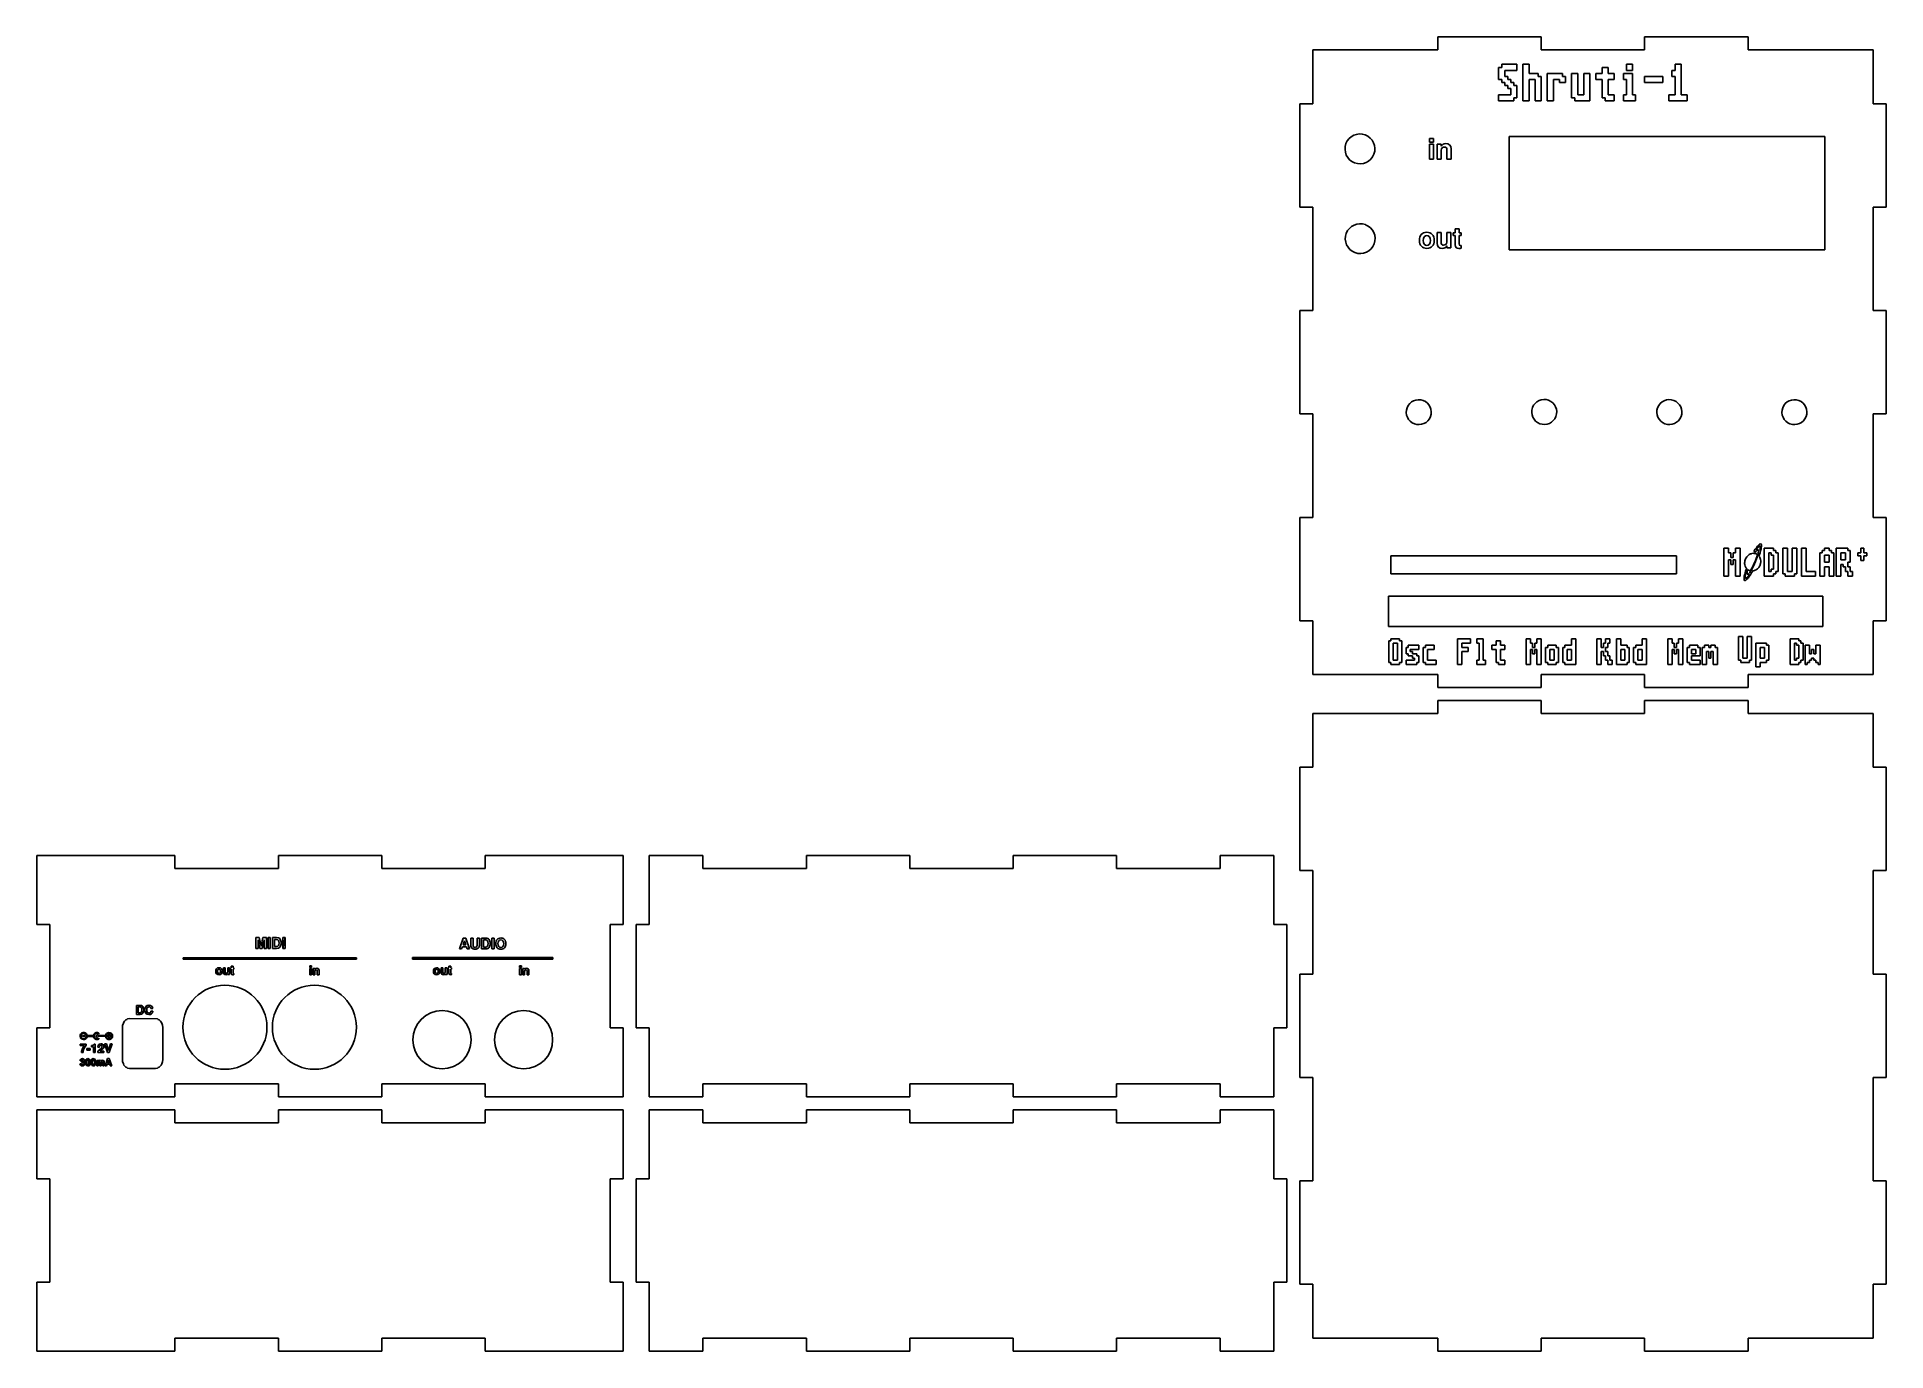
# Model space of a CAD drawing. Header units: millimetres. Extents: x 0 to 429, y 0 to 305.
import ezdxf

# ---------------------------------------------------------------- set-up
doc = ezdxf.new("R2010")
doc.units = ezdxf.units.MM
doc.layers.get('0').update_dxf_attribs({"linetype": 'CONTINUOUS'})

msp = doc.modelspace()

# ---------------------------------------------------------------- linework, layer by layer
at = {"color": 1}
for p, q in [((349, 305), (325, 305)), ((325, 305), (325, 302)), ((349, 302), (349, 305)), ((397, 305), (373, 305)), ((373, 305), (373, 302)), ((397, 302), (397, 305)), ((296, 302), (296, 289.5)), ((301, 302), (296, 302)), ((325, 302), (301, 302)), ((373, 302), (349, 302)), ((426, 302), (397, 302)), ((426, 289.5), (426, 302)), ((296, 289.5), (293, 289.5)), ((293, 289.5), (293, 265.5)), ((429, 289.5), (426, 289.5)), ((429, 265.5), (429, 289.5)), ((293, 265.5), (296, 265.5)), ((296, 265.5), (296, 241.5)), ((426, 241.5), (426, 265.5)), ((426, 265.5), (429, 265.5)), ((296, 241.5), (293, 241.5)), ((293, 241.5), (293, 217.5)), ((429, 241.5), (426, 241.5)), ((429, 217.5), (429, 241.5)), ((293, 217.5), (296, 217.5)), ((296, 217.5), (296, 193.5)), ((426, 193.5), (426, 217.5)), ((426, 217.5), (429, 217.5)), ((296, 193.5), (293, 193.5)), ((293, 193.5), (293, 169.5)), ((429, 193.5), (426, 193.5)), ((429, 169.5), (429, 193.5)), ((293, 169.5), (296, 169.5)), ((296, 169.5), (296, 157)), ((426, 157), (426, 169.5)), ((426, 169.5), (429, 169.5)), ((296, 157), (325, 157)), ((325, 157), (325, 154)), ((349, 154), (349, 157)), ((349, 157), (373, 157)), ((373, 157), (373, 154)), ((397, 154), (397, 157)), ((397, 157), (421, 157)), ((421, 157), (426, 157)), ((325, 154), (349, 154)), ((349, 151), (325, 151)), ((325, 151), (325, 148)), ((349, 148), (349, 151)), ((373, 154), (397, 154)), ((397, 151), (373, 151)), ((373, 151), (373, 148)), ((397, 148), (397, 151)), ((296, 148), (296, 135.5)), ((301, 148), (296, 148)), ((325, 148), (301, 148)), ((373, 148), (349, 148)), ((426, 148), (397, 148)), ((426, 135.5), (426, 148)), ((296, 135.5), (293, 135.5)), ((293, 135.5), (293, 111.5)), ((429, 135.5), (426, 135.5)), ((429, 111.5), (429, 135.5)), ((0, 115), (0, 99)), ((8, 115), (0, 115)), ((32, 115), (8, 115)), ((32, 112), (32, 115)), ((56, 112), (32, 112)), ((80, 115), (56, 115)), ((56, 115), (56, 112)), ((80, 112), (80, 115)), ((104, 112), (80, 112)), ((136, 115), (104, 115)), ((104, 115), (104, 112)), ((136, 99), (136, 115)), ((142, 115), (142, 99)), ((154.5, 115), (142, 115)), ((154.5, 112), (154.5, 115)), ((178.5, 112), (154.5, 112)), ((202.5, 115), (178.5, 115)), ((178.5, 115), (178.5, 112)), ((202.5, 112), (202.5, 115)), ((226.5, 112), (202.5, 112)), ((250.5, 115), (226.5, 115)), ((226.5, 115), (226.5, 112)), ((250.5, 112), (250.5, 115)), ((274.5, 112), (250.5, 112)), ((287, 115), (274.5, 115)), ((274.5, 115), (274.5, 112)), ((287, 99), (287, 115)), ((293, 111.5), (296, 111.5)), ((296, 111.5), (296, 87.5)), ((426, 87.5), (426, 111.5)), ((426, 111.5), (429, 111.5)), ((0, 99), (3, 99)), ((3, 99), (3, 75)), ((133, 75), (133, 99)), ((133, 99), (136, 99)), ((142, 99), (139, 99)), ((139, 99), (139, 75)), ((290, 99), (287, 99)), ((290, 75), (290, 99)), ((296, 87.5), (293, 87.5)), ((293, 87.5), (293, 63.5)), ((429, 87.5), (426, 87.5)), ((429, 63.5), (429, 87.5)), ((3, 75), (0, 75)), ((0, 75), (0, 59)), ((19.820652, 75.10095), (19.876022, 75.64755)), ((19.820652, 67.65329), (19.820652, 75.10095)), ((19.876018, 75.64755), (19.959058, 75.88671)), ((19.959065, 75.88671), (20.042105, 76.12585)), ((20.042111, 76.12585), (20.152842, 76.365)), ((20.152842, 76.365), (20.291253, 76.53582)), ((20.291253, 76.53582), (20.457347, 76.7408)), ((20.457347, 76.7408), (20.651124, 76.87746)), ((20.651124, 76.87746), (20.844901, 76.97992)), ((20.844901, 76.97994), (21.038678, 77.0824)), ((21.038678, 77.08242), (21.481595, 77.15082)), ((21.481595, 77.15076), (27.959272, 77.08236)), ((27.959272, 77.08242), (28.153049, 76.97996)), ((28.153049, 76.97994), (28.346826, 76.87748)), ((28.346826, 76.87746), (28.51292, 76.7408)), ((28.51292, 76.7408), (28.679015, 76.53582)), ((28.679015, 76.53582), (28.817427, 76.365)), ((28.817427, 76.365), (28.955839, 76.12585)), ((28.955839, 76.12585), (29.038879, 75.88671)), ((29.038885, 75.88671), (29.121925, 75.64755)), ((29.121933, 75.64755), (29.177303, 75.10095)), ((29.177298, 75.10095), (29.177298, 67.65329)), ((53.343145, 75.14502), (53.343145, 75.14502)), ((74.118586, 75.14502), (74.118586, 75.14502)), ((136, 75), (133, 75)), ((136, 59), (136, 75)), ((139, 75), (142, 75)), ((142, 75), (142, 59)), ((287, 59), (287, 75)), ((287, 75), (290, 75)), ((100.75701, 72.24966), (100.75701, 72.24966)), ((119.64018, 72.24966), (119.64018, 72.24966)), ((19.876018, 67.10666), (19.820648, 67.65329)), ((19.959065, 66.86753), (19.876025, 67.10666)), ((20.042111, 66.62837), (19.959071, 66.86753)), ((20.152842, 66.38923), (20.042111, 66.62837)), ((20.291253, 66.21842), (20.152842, 66.38923)), ((20.457347, 66.01343), (20.291253, 66.21842)), ((20.651124, 65.87677), (20.457347, 66.01343)), ((20.844901, 65.77429), (20.651124, 65.87675)), ((21.038678, 65.67179), (20.844901, 65.77425)), ((21.481595, 65.60347), (21.038678, 65.67177)), ((27.516356, 65.60347), (21.481595, 65.60347)), ((27.959272, 65.67179), (27.516356, 65.60339)), ((28.153049, 65.77429), (27.959272, 65.67183)), ((28.346826, 65.87677), (28.153049, 65.77428)), ((28.51292, 66.01343), (28.346826, 65.87677)), ((28.679015, 66.21842), (28.51292, 66.01343)), ((28.817427, 66.38923), (28.679015, 66.21842)), ((28.955839, 66.62837), (28.817427, 66.38923)), ((29.038885, 66.86753), (28.955845, 66.62837)), ((29.121933, 67.10666), (29.038893, 66.86753)), ((29.177298, 67.65329), (29.121928, 67.10666)), ((32, 59), (32, 62)), ((32, 62), (56, 62)), ((56, 62), (56, 59)), ((80, 59), (80, 62)), ((80, 62), (104, 62)), ((104, 62), (104, 59)), ((154.5, 59), (154.5, 62)), ((154.5, 62), (178.5, 62)), ((178.5, 62), (178.5, 59)), ((202.5, 59), (202.5, 62)), ((202.5, 62), (226.5, 62)), ((226.5, 62), (226.5, 59)), ((250.5, 59), (250.5, 62)), ((250.5, 62), (274.5, 62)), ((274.5, 62), (274.5, 59)), ((293, 63.5), (296, 63.5)), ((296, 63.5), (296, 39.5)), ((426, 39.5), (426, 63.5)), ((426, 63.5), (429, 63.5)), ((0, 59), (32, 59)), ((0, 56), (0, 40)), ((8, 56), (0, 56)), ((32, 56), (8, 56)), ((32, 53), (32, 56)), ((56, 59), (80, 59)), ((80, 56), (56, 56)), ((56, 56), (56, 53)), ((80, 53), (80, 56)), ((104, 59), (128, 59)), ((136, 56), (104, 56)), ((104, 56), (104, 53)), ((128, 59), (136, 59)), ((136, 40), (136, 56)), ((142, 59), (154.5, 59)), ((142, 56), (142, 40)), ((154.5, 56), (142, 56)), ((154.5, 53), (154.5, 56)), ((178.5, 59), (202.5, 59)), ((202.5, 56), (178.5, 56)), ((178.5, 56), (178.5, 53)), ((202.5, 53), (202.5, 56)), ((226.5, 59), (250.5, 59)), ((250.5, 56), (226.5, 56)), ((226.5, 56), (226.5, 53)), ((250.5, 53), (250.5, 56)), ((274.5, 59), (287, 59)), ((287, 56), (274.5, 56)), ((274.5, 56), (274.5, 53)), ((287, 40), (287, 56)), ((56, 53), (32, 53)), ((104, 53), (80, 53)), ((178.5, 53), (154.5, 53)), ((226.5, 53), (202.5, 53)), ((274.5, 53), (250.5, 53)), ((0, 40), (3, 40)), ((3, 40), (3, 16)), ((133, 16), (133, 40)), ((133, 40), (136, 40)), ((142, 40), (139, 40)), ((139, 40), (139, 16)), ((290, 40), (287, 40)), ((290, 16), (290, 40)), ((296, 39.5), (293, 39.5)), ((293, 39.5), (293, 15.5)), ((429, 39.5), (426, 39.5)), ((429, 15.5), (429, 39.5)), ((3, 16), (0, 16)), ((0, 16), (0, 0)), ((136, 16), (133, 16)), ((136, 0), (136, 16)), ((139, 16), (142, 16)), ((142, 16), (142, 0)), ((287, 0), (287, 16)), ((287, 16), (290, 16)), ((293, 15.5), (296, 15.5)), ((296, 15.5), (296, 3)), ((426, 3), (426, 15.5)), ((426, 15.5), (429, 15.5)), ((0, 0), (32, 0)), ((32, 0), (32, 3)), ((32, 3), (56, 3)), ((56, 3), (56, 0)), ((56, 0), (80, 0)), ((80, 0), (80, 3)), ((80, 3), (104, 3)), ((104, 3), (104, 0)), ((104, 0), (128, 0)), ((128, 0), (136, 0)), ((142, 0), (154.5, 0)), ((154.5, 0), (154.5, 3)), ((154.5, 3), (178.5, 3)), ((178.5, 3), (178.5, 0)), ((178.5, 0), (202.5, 0)), ((202.5, 0), (202.5, 3)), ((202.5, 3), (226.5, 3)), ((226.5, 3), (226.5, 0)), ((226.5, 0), (250.5, 0)), ((250.5, 0), (250.5, 3)), ((250.5, 3), (274.5, 3)), ((274.5, 3), (274.5, 0)), ((274.5, 0), (287, 0)), ((296, 3), (325, 3)), ((325, 3), (325, 0)), ((325, 0), (349, 0)), ((349, 0), (349, 3)), ((349, 3), (373, 3)), ((373, 3), (373, 0)), ((373, 0), (397, 0)), ((397, 0), (397, 3)), ((397, 3), (421, 3)), ((421, 3), (426, 3))]:
    msp.add_line(p, q, dxfattribs=at)
at = {"color": 7}
for p, q in [((339.12783, 296.53334), (339.12783, 297.944452)), ((339.12783, 297.944452), (339.48061, 297.944452)), ((339.12783, 295.122227), (339.12783, 296.53334)), ((339.48061, 297.944452), (339.83338, 297.944452)), ((339.83338, 298.297231), (339.83338, 298.650009)), ((339.83338, 298.650009), (341.59727, 298.650009)), ((339.83338, 297.944452), (339.83338, 298.297231)), ((341.95005, 297.238896), (340.53894, 297.238896)), ((340.53894, 297.238896), (340.53894, 296.53334)), ((340.53894, 296.53334), (340.53894, 295.827784)), ((341.59727, 298.650009), (343.36117, 298.650009)), ((343.36117, 297.238896), (341.95005, 297.238896)), ((343.36117, 298.650009), (343.36117, 297.944452)), ((343.36117, 297.944452), (343.36117, 297.238896)), ((344.77226, 294.416671), (344.77226, 298.650009)), ((344.77226, 298.650009), (345.47781, 298.650009)), ((345.47781, 298.650009), (346.18337, 298.650009)), ((346.18337, 298.650009), (346.18337, 297.591674)), ((346.18337, 297.591674), (346.18337, 296.53334)), ((346.18337, 296.53334), (347.2417, 296.53334)), ((347.2417, 296.53334), (348.30004, 296.53334)), ((348.30004, 296.53334), (348.30004, 296.180562)), ((348.30004, 296.180562), (348.30004, 295.827784)), ((350.41669, 293.358337), (350.41669, 296.53334)), ((350.41669, 296.53334), (352.18058, 296.53334)), ((352.18058, 296.53334), (353.94447, 296.53334)), ((353.94447, 296.53334), (353.94447, 296.180562)), ((353.94447, 296.180562), (353.94447, 295.827784)), ((356.06111, 293.711115), (356.06111, 296.53334)), ((356.06111, 296.53334), (356.76667, 296.53334)), ((356.76667, 296.53334), (357.47223, 296.53334)), ((357.47223, 296.53334), (357.47223, 294.063893)), ((358.88334, 294.063893), (358.88334, 296.53334)), ((358.88334, 296.53334), (359.5889, 296.53334)), ((359.5889, 296.53334), (360.29445, 296.53334)), ((360.29445, 296.53334), (360.29445, 293.358337)), ((361.70554, 295.827784), (361.70554, 296.53334)), ((361.70554, 296.53334), (362.4111, 296.53334)), ((362.4111, 296.53334), (363.11666, 296.53334)), ((363.11666, 297.238896), (363.11666, 297.944452)), ((363.11666, 297.944452), (363.82221, 297.944452)), ((363.11666, 296.53334), (363.11666, 297.238896)), ((363.82221, 297.944452), (364.52777, 297.944452)), ((364.52777, 297.944452), (364.52777, 297.238896)), ((364.52777, 297.238896), (364.52777, 296.53334)), ((364.52777, 296.53334), (365.23332, 296.53334)), ((365.23332, 296.53334), (365.93888, 296.53334)), ((365.93888, 296.53334), (365.93888, 295.827784)), ((368.05553, 295.827784), (368.05553, 296.53334)), ((368.05553, 296.53334), (369.11386, 296.53334)), ((368.76108, 297.944452), (368.76108, 298.650009)), ((368.76108, 298.650009), (369.46664, 298.650009)), ((368.76108, 297.238896), (368.76108, 297.944452)), ((369.46664, 297.238896), (368.76108, 297.238896)), ((369.11386, 296.53334), (370.1722, 296.53334)), ((369.46664, 298.650009), (370.1722, 298.650009)), ((370.1722, 297.238896), (369.46664, 297.238896)), ((370.1722, 298.650009), (370.1722, 297.944452)), ((370.1722, 297.944452), (370.1722, 297.238896)), ((370.1722, 296.53334), (370.1722, 294.063893)), ((379.34439, 296.53334), (379.34439, 297.238896)), ((379.34439, 297.238896), (379.69716, 297.238896)), ((379.34439, 295.827784), (379.34439, 296.53334)), ((379.69716, 297.238896), (380.04994, 297.238896)), ((380.04994, 297.944452), (380.04994, 298.650009)), ((380.04994, 298.650009), (380.7555, 298.650009)), ((380.04994, 297.238896), (380.04994, 297.944452)), ((380.7555, 298.650009), (381.46105, 298.650009)), ((381.46105, 298.650009), (381.46105, 295.122227)), ((339.48061, 295.122227), (339.12783, 295.122227)), ((339.83338, 295.122227), (339.48061, 295.122227)), ((339.83338, 294.769449), (339.83338, 295.122227)), ((339.83338, 294.416671), (339.83338, 294.769449)), ((340.18616, 294.416671), (339.83338, 294.416671)), ((340.53894, 294.416671), (340.18616, 294.416671)), ((340.53894, 295.827784), (340.89172, 295.827784)), ((340.53894, 294.063893), (340.53894, 294.416671)), ((340.53894, 293.711115), (340.53894, 294.063893)), ((340.89172, 293.711115), (340.53894, 293.711115)), ((340.89172, 295.827784), (341.2445, 295.827784)), ((341.2445, 293.711115), (340.89172, 293.711115)), ((341.2445, 295.827784), (341.2445, 295.475005)), ((341.2445, 295.475005), (341.2445, 295.122227)), ((341.2445, 295.122227), (341.59727, 295.122227)), ((341.2445, 293.358337), (341.2445, 293.711115)), ((341.2445, 293.005558), (341.2445, 293.358337)), ((341.59727, 293.005558), (341.2445, 293.005558)), ((341.59727, 295.122227), (341.95005, 295.122227)), ((341.95005, 293.005558), (341.59727, 293.005558)), ((341.95005, 295.122227), (341.95005, 294.769449)), ((341.95005, 294.769449), (341.95005, 294.416671)), ((341.95005, 294.416671), (342.30283, 294.416671)), ((341.95005, 292.300002), (341.95005, 293.005558)), ((341.95005, 291.594446), (341.95005, 292.300002)), ((342.30283, 294.416671), (342.65561, 294.416671)), ((342.65561, 294.416671), (342.65561, 294.063893)), ((342.65561, 294.063893), (342.65561, 293.711115)), ((342.65561, 293.711115), (343.00839, 293.711115)), ((343.00839, 293.711115), (343.36117, 293.711115)), ((343.36117, 293.711115), (343.36117, 292.300002)), ((343.36117, 292.300002), (343.36117, 290.88889)), ((344.77226, 290.183333), (344.77226, 294.416671)), ((346.88893, 295.122227), (346.18337, 295.122227)), ((346.18337, 295.122227), (346.18337, 292.65278)), ((346.18337, 292.65278), (346.18337, 290.183333)), ((347.59448, 295.122227), (346.88893, 295.122227)), ((347.59448, 292.65278), (347.59448, 295.122227)), ((347.59448, 290.183333), (347.59448, 292.65278)), ((348.30004, 295.827784), (348.65282, 295.827784)), ((348.65282, 295.827784), (349.00559, 295.827784)), ((349.00559, 295.827784), (349.00559, 293.005558)), ((349.00559, 293.005558), (349.00559, 290.183333)), ((350.41669, 290.183333), (350.41669, 293.358337)), ((352.53335, 295.122227), (351.8278, 295.122227)), ((351.8278, 295.122227), (351.8278, 292.65278)), ((351.8278, 292.65278), (351.8278, 290.183333)), ((353.23891, 295.122227), (352.53335, 295.122227)), ((353.23891, 294.769449), (353.23891, 295.122227)), ((353.23891, 294.416671), (353.23891, 294.769449)), ((353.94447, 294.416671), (353.23891, 294.416671)), ((353.94447, 295.827784), (354.29724, 295.827784)), ((354.65002, 294.416671), (353.94447, 294.416671)), ((354.29724, 295.827784), (354.65002, 295.827784)), ((354.65002, 295.827784), (354.65002, 295.122227)), ((354.65002, 295.122227), (354.65002, 294.416671)), ((356.06111, 290.88889), (356.06111, 293.711115)), ((357.47223, 294.063893), (357.47223, 291.594446)), ((358.88334, 291.594446), (358.88334, 294.063893)), ((360.29445, 293.358337), (360.29445, 290.183333)), ((361.70554, 295.122227), (361.70554, 295.827784)), ((362.4111, 295.122227), (361.70554, 295.122227)), ((363.11666, 295.122227), (362.4111, 295.122227)), ((363.11666, 293.005558), (363.11666, 295.122227)), ((363.11666, 290.88889), (363.11666, 293.005558)), ((365.23332, 295.122227), (364.52777, 295.122227)), ((364.52777, 295.122227), (364.52777, 293.358337)), ((364.52777, 293.358337), (364.52777, 291.594446)), ((365.93888, 295.122227), (365.23332, 295.122227)), ((365.93888, 295.827784), (365.93888, 295.122227)), ((368.05553, 295.122227), (368.05553, 295.827784)), ((368.40831, 295.122227), (368.05553, 295.122227)), ((368.76108, 295.122227), (368.40831, 295.122227)), ((368.76108, 293.358337), (368.76108, 295.122227)), ((368.76108, 291.594446), (368.76108, 293.358337)), ((370.1722, 294.063893), (370.1722, 291.594446)), ((372.9944, 295.122227), (372.9944, 295.827784)), ((372.9944, 295.827784), (375.11107, 295.827784)), ((372.9944, 294.416671), (372.9944, 295.122227)), ((375.11107, 294.416671), (372.9944, 294.416671)), ((375.11107, 295.827784), (377.22774, 295.827784)), ((377.22774, 294.416671), (375.11107, 294.416671)), ((377.22774, 295.827784), (377.22774, 295.122227)), ((377.22774, 295.122227), (377.22774, 294.416671)), ((379.69716, 295.827784), (379.34439, 295.827784)), ((380.04994, 295.827784), (379.69716, 295.827784)), ((380.04994, 293.711115), (380.04994, 295.827784)), ((380.04994, 291.594446), (380.04994, 293.711115)), ((381.46105, 295.122227), (381.46105, 291.594446)), ((339.12783, 290.88889), (339.12783, 291.594446)), ((339.12783, 291.594446), (340.53894, 291.594446)), ((339.12783, 290.183333), (339.12783, 290.88889)), ((340.89172, 290.183333), (339.12783, 290.183333)), ((340.53894, 291.594446), (341.95005, 291.594446)), ((342.65561, 290.183333), (340.89172, 290.183333)), ((343.00839, 290.88889), (342.65561, 290.88889)), ((342.65561, 290.88889), (342.65561, 290.536112)), ((342.65561, 290.536112), (342.65561, 290.183333)), ((343.36117, 290.88889), (343.00839, 290.88889)), ((345.47781, 290.183333), (344.77226, 290.183333)), ((346.18337, 290.183333), (345.47781, 290.183333)), ((348.30004, 290.183333), (347.59448, 290.183333)), ((349.00559, 290.183333), (348.30004, 290.183333)), ((351.12224, 290.183333), (350.41669, 290.183333)), ((351.8278, 290.183333), (351.12224, 290.183333)), ((356.41389, 290.88889), (356.06111, 290.88889)), ((356.76667, 290.88889), (356.41389, 290.88889)), ((356.76667, 290.536112), (356.76667, 290.88889)), ((356.76667, 290.183333), (356.76667, 290.536112)), ((358.53056, 290.183333), (356.76667, 290.183333)), ((357.47223, 291.594446), (358.17778, 291.594446)), ((358.17778, 291.594446), (358.88334, 291.594446)), ((360.29445, 290.183333), (358.53056, 290.183333)), ((363.46943, 290.88889), (363.11666, 290.88889)), ((363.82221, 290.88889), (363.46943, 290.88889)), ((363.82221, 290.536112), (363.82221, 290.88889)), ((363.82221, 290.183333), (363.82221, 290.536112)), ((364.88055, 290.183333), (363.82221, 290.183333)), ((364.52777, 291.594446), (365.23332, 291.594446)), ((365.93888, 290.183333), (364.88055, 290.183333)), ((365.23332, 291.594446), (365.93888, 291.594446)), ((365.93888, 291.594446), (365.93888, 290.88889)), ((365.93888, 290.88889), (365.93888, 290.183333)), ((368.05553, 290.88889), (368.05553, 291.594446)), ((368.05553, 291.594446), (368.40831, 291.594446)), ((368.05553, 290.183333), (368.05553, 290.88889)), ((369.46664, 290.183333), (368.05553, 290.183333)), ((368.40831, 291.594446), (368.76108, 291.594446)), ((370.87775, 290.183333), (369.46664, 290.183333)), ((370.1722, 291.594446), (370.52497, 291.594446)), ((370.52497, 291.594446), (370.87775, 291.594446)), ((370.87775, 291.594446), (370.87775, 290.88889)), ((370.87775, 290.88889), (370.87775, 290.183333)), ((378.63883, 290.88889), (378.63883, 291.594446)), ((378.63883, 291.594446), (379.34439, 291.594446)), ((378.63883, 290.183333), (378.63883, 290.88889)), ((380.7555, 290.183333), (378.63883, 290.183333)), ((379.34439, 291.594446), (380.04994, 291.594446)), ((382.87217, 290.183333), (380.7555, 290.183333)), ((381.46105, 291.594446), (382.16661, 291.594446)), ((382.16661, 291.594446), (382.87217, 291.594446)), ((382.87217, 291.594446), (382.87217, 290.88889)), ((382.87217, 290.88889), (382.87217, 290.183333)), ((323.97877, 281.426784), (323.10022, 281.426784)), ((323.10022, 281.426784), (323.10022, 280.60681)), ((323.10022, 280.60681), (323.97877, 280.60681)), ((323.97877, 280.138236), (323.10022, 280.138236)), ((323.10022, 280.138236), (323.10022, 276.624064)), ((323.97877, 280.60681), (323.97877, 281.426784)), ((323.97877, 276.624064), (323.97877, 280.138236)), ((324.85732, 280.138236), (324.85732, 276.624064)), ((325.79442, 280.138236), (324.85732, 280.138236)), ((324.85732, 280.138236), (324.85732, 280.138236)), ((325.79442, 279.669686), (325.79442, 280.138236)), ((328.07864, 276.624064), (328.07864, 279.025412)), ((341.57114, 281.886606), (414.82804, 281.886606)), ((341.57114, 255.562572), (341.57114, 281.886606)), ((414.82804, 281.886606), (414.82804, 255.562572)), ((323.10022, 276.624064), (323.97877, 276.624064)), ((324.85732, 276.624064), (325.79442, 276.624064)), ((325.79442, 276.624064), (325.79442, 278.732586)), ((327.14152, 278.791137), (327.14152, 276.624064)), ((327.14152, 276.624064), (328.07864, 276.624064)), ((322.42668, 259.657578), (322.42668, 259.657578)), ((322.48528, 258.896178), (322.48528, 258.896178)), ((325.76515, 259.599003), (324.88663, 259.599003)), ((324.88663, 259.599003), (324.88663, 257.13908)), ((325.76515, 257.314804), (325.76515, 259.599003)), ((328.04938, 259.599003), (327.11225, 259.599003)), ((327.11225, 259.599003), (327.11225, 257.373355)), ((328.04938, 256.026256), (328.04938, 259.599003)), ((329.04507, 259.540452), (328.5765, 259.540452)), ((328.5765, 259.540452), (328.5765, 258.896178)), ((328.5765, 258.896178), (329.04507, 258.896178)), ((329.98217, 260.477552), (329.04507, 260.477552)), ((329.04507, 260.477552), (329.04507, 259.540452)), ((329.04507, 258.896178), (329.04507, 256.729104)), ((329.98215, 256.963375), (329.98215, 258.896174)), ((329.98215, 258.896174), (330.45072, 258.896174)), ((329.98217, 259.540452), (329.98217, 260.477552)), ((330.45072, 259.540452), (329.98217, 259.540452)), ((330.45072, 258.896174), (330.45072, 259.540452)), ((330.45072, 259.540452), (330.45072, 259.540452)), ((327.11225, 256.494829), (327.11225, 256.026256)), ((327.11225, 256.026256), (328.04938, 256.026256)), ((330.45072, 256.611951), (330.275, 256.611951)), ((330.45072, 255.9677), (330.45072, 256.611951)), ((414.82804, 255.562572), (341.57114, 255.562572)), ((314.10852, 184.59312), (380.37979, 184.59312)), ((314.10852, 180.37456), (314.10852, 184.59312)), ((380.37979, 184.59312), (380.37979, 180.37456)), ((391.400013, 183.105906), (391.400013, 186.337493)), ((391.400013, 186.337493), (391.938611, 186.337493)), ((391.938611, 186.337493), (392.477208, 186.337493)), ((392.477208, 186.337493), (392.477208, 185.798895)), ((392.477208, 185.798895), (392.477208, 185.260297)), ((392.477208, 185.260297), (392.746507, 185.260297)), ((392.746507, 185.260297), (393.015806, 185.260297)), ((393.015806, 185.260297), (393.015806, 184.721699)), ((393.015806, 184.721699), (393.015806, 184.183102)), ((393.554404, 184.721699), (393.554404, 185.260297)), ((393.554404, 185.260297), (393.823703, 185.260297)), ((393.554404, 184.183102), (393.554404, 184.721699)), ((393.823703, 185.260297), (394.093002, 185.260297)), ((394.093002, 185.798895), (394.093002, 186.337493)), ((394.093002, 186.337493), (394.631599, 186.337493)), ((394.093002, 185.260297), (394.093002, 185.798895)), ((394.631599, 186.337493), (395.170197, 186.337493)), ((395.170197, 186.337493), (395.170197, 183.105906)), ((399.52165, 184.479059), (399.611864, 184.359916)), ((399.819036, 186.138157), (399.819036, 186.138157)), ((400.752303, 183.10598), (400.752303, 186.337567)), ((400.752303, 186.337567), (401.829498, 186.337567)), ((401.829498, 186.337567), (402.906694, 186.337567)), ((402.098797, 185.260371), (401.829498, 185.260371)), ((401.829498, 185.260371), (401.829498, 183.10598)), ((402.368096, 185.260371), (402.098797, 185.260371)), ((402.368096, 184.991072), (402.368096, 185.260371)), ((402.368096, 184.721774), (402.368096, 184.991072)), ((402.637395, 184.721774), (402.368096, 184.721774)), ((402.906694, 184.721774), (402.637395, 184.721774)), ((402.906694, 186.337567), (402.906694, 186.068268)), ((402.906694, 186.068268), (402.906694, 185.798969)), ((402.906694, 185.798969), (403.175992, 185.798969)), ((402.906694, 183.10598), (402.906694, 184.721774)), ((403.175992, 185.798969), (403.445291, 185.798969)), ((403.445291, 185.798969), (403.445291, 185.52967)), ((403.445291, 185.52967), (403.445291, 185.260371)), ((403.445291, 185.260371), (403.71459, 185.260371)), ((403.71459, 185.260371), (403.983889, 185.260371)), ((403.983889, 185.260371), (403.983889, 183.10598)), ((405.061068, 183.375279), (405.061068, 186.337567)), ((405.061068, 186.337567), (405.599666, 186.337567)), ((405.599666, 186.337567), (406.138264, 186.337567)), ((406.138264, 186.337567), (406.138264, 183.644578)), ((407.215459, 183.644578), (407.215459, 186.337567)), ((407.215459, 186.337567), (407.754057, 186.337567)), ((407.754057, 186.337567), (408.292655, 186.337567)), ((408.292655, 186.337567), (408.292655, 183.375279)), ((409.369834, 183.10598), (409.369834, 186.337567)), ((409.369834, 186.337567), (409.908432, 186.337567)), ((409.908432, 186.337567), (410.447029, 186.337567)), ((410.447029, 186.337567), (410.447029, 183.644578)), ((413.678598, 182.567383), (413.678598, 185.260371)), ((413.678598, 185.260371), (413.947897, 185.260371)), ((413.947897, 185.260371), (414.217196, 185.260371)), ((414.217196, 185.52967), (414.217196, 185.798969)), ((414.217196, 185.798969), (414.486495, 185.798969)), ((414.217196, 185.260371), (414.217196, 185.52967)), ((414.486495, 185.798969), (414.755794, 185.798969)), ((414.755794, 186.068268), (414.755794, 186.337567)), ((414.755794, 186.337567), (415.294391, 186.337567)), ((414.755794, 185.798969), (414.755794, 186.068268)), ((415.294391, 184.721774), (414.755794, 184.721774)), ((414.755794, 184.721774), (414.755794, 183.913877)), ((415.294391, 186.337567), (415.832989, 186.337567)), ((415.832989, 184.721774), (415.294391, 184.721774)), ((415.832989, 186.337567), (415.832989, 186.068268)), ((415.832989, 186.068268), (415.832989, 185.798969)), ((415.832989, 185.798969), (416.102288, 185.798969)), ((415.832989, 183.913877), (415.832989, 184.721774)), ((416.102288, 185.798969), (416.371587, 185.798969)), ((416.371587, 185.798969), (416.371587, 185.52967)), ((416.371587, 185.52967), (416.371587, 185.260371)), ((416.371587, 185.260371), (416.640886, 185.260371)), ((416.640886, 185.260371), (416.910185, 185.260371)), ((416.910185, 185.260371), (416.910185, 182.567383)), ((417.448766, 183.10598), (417.448766, 186.337567)), ((417.448766, 186.337567), (418.79526, 186.337567)), ((419.064559, 185.260371), (418.525962, 185.260371)), ((418.525962, 185.260371), (418.525962, 184.452475)), ((418.79526, 186.337567), (420.141755, 186.337567)), ((419.603157, 185.260371), (419.064559, 185.260371)), ((419.603157, 184.452475), (419.603157, 185.260371)), ((420.141755, 186.337567), (420.141755, 186.068268)), ((420.141755, 186.068268), (420.141755, 185.798969)), ((420.141755, 185.798969), (420.411054, 185.798969)), ((420.411054, 185.798969), (420.680353, 185.798969)), ((420.680353, 185.798969), (420.680353, 184.452475)), ((422.429416, 184.898339), (422.429416, 185.251257)), ((422.429416, 185.251257), (422.782334, 185.251257)), ((422.429416, 184.545422), (422.429416, 184.898339)), ((422.782334, 184.545422), (422.429416, 184.545422)), ((422.782334, 185.251257), (423.13525, 185.251257)), ((423.13525, 184.545422), (422.782334, 184.545422)), ((423.13525, 185.780632), (423.13525, 186.310008)), ((423.13525, 186.310008), (423.488168, 186.310008)), ((423.13525, 185.251257), (423.13525, 185.780632)), ((423.13525, 184.016046), (423.13525, 184.545422)), ((423.488168, 186.310008), (423.841085, 186.310008)), ((423.841085, 186.310008), (423.841085, 185.780632)), ((423.841085, 185.780632), (423.841085, 185.251257)), ((423.841085, 185.251257), (424.194003, 185.251257)), ((424.194003, 184.545422), (423.841085, 184.545422)), ((423.841085, 184.545422), (423.841085, 184.016046)), ((424.194003, 185.251257), (424.546919, 185.251257)), ((424.546919, 184.545422), (424.194003, 184.545422)), ((424.546919, 185.251257), (424.546919, 184.898339)), ((424.546919, 184.898339), (424.546919, 184.545422)), ((380.37979, 180.37456), (314.10852, 180.37456)), ((391.400013, 179.87432), (391.400013, 183.105906)), ((392.746507, 183.644504), (392.477208, 183.644504)), ((392.477208, 183.644504), (392.477208, 181.759412)), ((392.477208, 181.759412), (392.477208, 179.87432)), ((393.015806, 183.644504), (392.746507, 183.644504)), ((393.015806, 184.183102), (393.285105, 184.183102)), ((393.015806, 183.105906), (393.015806, 183.644504)), ((393.015806, 182.567309), (393.015806, 183.105906)), ((393.285105, 182.567309), (393.015806, 182.567309)), ((393.285105, 184.183102), (393.554404, 184.183102)), ((393.554404, 182.567309), (393.285105, 182.567309)), ((393.823703, 183.644504), (393.554404, 183.644504)), ((393.554404, 183.644504), (393.554404, 183.105906)), ((393.554404, 183.105906), (393.554404, 182.567309)), ((394.093002, 183.644504), (393.823703, 183.644504)), ((394.093002, 181.759412), (394.093002, 183.644504)), ((394.093002, 179.87432), (394.093002, 181.759412)), ((395.170197, 183.105906), (395.170197, 179.87432)), ((396.888228, 181.413132), (396.861099, 181.292326)), ((396.922105, 181.397744), (396.888228, 181.413132)), ((400.752303, 179.874394), (400.752303, 183.10598)), ((401.829498, 183.10598), (401.829498, 180.95159)), ((401.829498, 180.95159), (402.098797, 180.95159)), ((402.098797, 180.95159), (402.368096, 180.95159)), ((402.368096, 181.220888), (402.368096, 181.490187)), ((402.368096, 181.490187), (402.637395, 181.490187)), ((402.368096, 180.95159), (402.368096, 181.220888)), ((402.637395, 181.490187), (402.906694, 181.490187)), ((402.906694, 181.490187), (402.906694, 183.10598)), ((403.175992, 180.412992), (402.906694, 180.412992)), ((402.906694, 180.412992), (402.906694, 180.143693)), ((403.445291, 180.412992), (403.175992, 180.412992)), ((403.71459, 180.95159), (403.445291, 180.95159)), ((403.445291, 180.95159), (403.445291, 180.682291)), ((403.445291, 180.682291), (403.445291, 180.412992)), ((403.983889, 180.95159), (403.71459, 180.95159)), ((403.983889, 183.10598), (403.983889, 180.95159)), ((405.061068, 180.412992), (405.061068, 183.375279)), ((405.330367, 180.412992), (405.061068, 180.412992)), ((405.599666, 180.412992), (405.330367, 180.412992)), ((405.599666, 180.143693), (405.599666, 180.412992)), ((406.138264, 183.644578), (406.138264, 180.95159)), ((406.138264, 180.95159), (406.676861, 180.95159)), ((406.676861, 180.95159), (407.215459, 180.95159)), ((407.215459, 180.95159), (407.215459, 183.644578)), ((408.023356, 180.412992), (407.754057, 180.412992)), ((407.754057, 180.412992), (407.754057, 180.143693)), ((408.292655, 180.412992), (408.023356, 180.412992)), ((408.292655, 183.375279), (408.292655, 180.412992)), ((409.369834, 179.874394), (409.369834, 183.10598)), ((410.447029, 183.644578), (410.447029, 180.95159)), ((410.447029, 180.95159), (411.524225, 180.95159)), ((411.524225, 180.95159), (412.60142, 180.95159)), ((412.60142, 180.95159), (412.60142, 180.412992)), ((412.60142, 180.412992), (412.60142, 179.874394)), ((413.678598, 179.874394), (413.678598, 182.567383)), ((414.755794, 183.913877), (414.755794, 183.10598)), ((414.755794, 183.10598), (415.294391, 183.10598)), ((415.294391, 182.028785), (414.755794, 182.028785)), ((414.755794, 182.028785), (414.755794, 180.95159)), ((414.755794, 180.95159), (414.755794, 179.874394)), ((415.294391, 183.10598), (415.832989, 183.10598)), ((415.832989, 182.028785), (415.294391, 182.028785)), ((415.832989, 183.10598), (415.832989, 183.913877)), ((415.832989, 180.95159), (415.832989, 182.028785)), ((415.832989, 179.874394), (415.832989, 180.95159)), ((416.910185, 182.567383), (416.910185, 179.874394)), ((417.448766, 179.874394), (417.448766, 183.10598)), ((418.525962, 184.452475), (418.525962, 183.644578)), ((418.525962, 183.644578), (419.064559, 183.644578)), ((418.79526, 182.567383), (418.525962, 182.567383)), ((418.525962, 182.567383), (418.525962, 181.220888)), ((418.525962, 181.220888), (418.525962, 179.874394)), ((419.064559, 182.567383), (418.79526, 182.567383)), ((419.064559, 183.644578), (419.603157, 183.644578)), ((419.064559, 182.298084), (419.064559, 182.567383)), ((419.064559, 182.028785), (419.064559, 182.298084)), ((419.333858, 182.028785), (419.064559, 182.028785)), ((419.603157, 182.028785), (419.333858, 182.028785)), ((419.603157, 183.644578), (419.603157, 184.452475)), ((419.603157, 181.490187), (419.603157, 182.028785)), ((419.603157, 180.95159), (419.603157, 181.490187)), ((419.872456, 180.95159), (419.603157, 180.95159)), ((420.141755, 180.95159), (419.872456, 180.95159)), ((420.411054, 183.10598), (420.141755, 183.10598)), ((420.141755, 183.10598), (420.141755, 182.567383)), ((420.141755, 182.567383), (420.141755, 182.028785)), ((420.141755, 182.028785), (420.411054, 182.028785)), ((420.141755, 180.412992), (420.141755, 180.95159)), ((420.141755, 179.874394), (420.141755, 180.412992)), ((420.680353, 183.10598), (420.411054, 183.10598)), ((420.411054, 182.028785), (420.680353, 182.028785)), ((420.680353, 184.452475), (420.680353, 183.10598)), ((420.680353, 182.028785), (420.680353, 181.490187)), ((420.680353, 181.490187), (420.680353, 180.95159)), ((420.680353, 180.95159), (420.949651, 180.95159)), ((420.949651, 180.95159), (421.21895, 180.95159)), ((421.21895, 180.95159), (421.21895, 180.412992)), ((421.21895, 180.412992), (421.21895, 179.874394)), ((423.13525, 183.48667), (423.13525, 184.016046)), ((423.488168, 183.48667), (423.13525, 183.48667)), ((423.841085, 183.48667), (423.488168, 183.48667)), ((423.841085, 184.016046), (423.841085, 183.48667)), ((391.938611, 179.87432), (391.400013, 179.87432)), ((392.477208, 179.87432), (391.938611, 179.87432)), ((394.631599, 179.87432), (394.093002, 179.87432)), ((395.170197, 179.87432), (394.631599, 179.87432)), ((396.29644, 178.824511), (396.29644, 178.824511)), ((397.118583, 179.875284), (397.118583, 179.875284)), ((401.829498, 179.874394), (400.752303, 179.874394)), ((402.906694, 179.874394), (401.829498, 179.874394)), ((402.906694, 180.143693), (402.906694, 179.874394)), ((405.599666, 179.874394), (405.599666, 180.143693)), ((406.676861, 179.874394), (405.599666, 179.874394)), ((407.754057, 179.874394), (406.676861, 179.874394)), ((407.754057, 180.143693), (407.754057, 179.874394)), ((410.985627, 179.874394), (409.369834, 179.874394)), ((412.60142, 179.874394), (410.985627, 179.874394)), ((414.217196, 179.874394), (413.678598, 179.874394)), ((414.755794, 179.874394), (414.217196, 179.874394)), ((416.371587, 179.874394), (415.832989, 179.874394)), ((416.910185, 179.874394), (416.371587, 179.874394)), ((417.987364, 179.874394), (417.448766, 179.874394)), ((418.525962, 179.874394), (417.987364, 179.874394)), ((420.680353, 179.874394), (420.141755, 179.874394)), ((421.21895, 179.874394), (420.680353, 179.874394)), ((313.59988, 175.21495), (414.35308, 175.21495)), ((313.59988, 168.1322), (313.59988, 175.21495)), ((414.35308, 175.21495), (414.35308, 168.1322)), ((414.35308, 168.1322), (313.59988, 168.1322)), ((313.63388, 162.32742), (313.63388, 164.82742)), ((313.63388, 164.82742), (313.88388, 164.82742)), ((313.88388, 164.82742), (314.13388, 164.82742)), ((314.13388, 165.07742), (314.13388, 165.32742)), ((314.13388, 165.32742), (315.13388, 165.32742)), ((314.13388, 164.82742), (314.13388, 165.07742)), ((315.13388, 164.32742), (314.63388, 164.32742)), ((314.63388, 164.32742), (314.63388, 162.32742)), ((315.13388, 165.32742), (316.13388, 165.32742)), ((315.63388, 164.32742), (315.13388, 164.32742)), ((315.63388, 162.32742), (315.63388, 164.32742)), ((316.13388, 165.32742), (316.13388, 165.07742)), ((316.13388, 165.07742), (316.13388, 164.82742)), ((316.13388, 164.82742), (316.38388, 164.82742)), ((316.38388, 164.82742), (316.63388, 164.82742)), ((316.63388, 164.82742), (316.63388, 162.32742)), ((317.63387, 162.57742), (317.63387, 163.32742)), ((317.63387, 163.32742), (317.88387, 163.32742)), ((317.88387, 163.32742), (318.13387, 163.32742)), ((318.13387, 163.57742), (318.13387, 163.82742)), ((318.13387, 163.82742), (319.38387, 163.82742)), ((318.13387, 163.32742), (318.13387, 163.57742)), ((319.38387, 163.82742), (320.63387, 163.82742)), ((320.63387, 163.82742), (320.63387, 163.32742)), ((320.63387, 163.32742), (320.63387, 162.82742)), ((321.63385, 161.57742), (321.63385, 163.32742)), ((321.63385, 163.32742), (321.88385, 163.32742)), ((321.88385, 163.32742), (322.13385, 163.32742)), ((322.13385, 163.57742), (322.13385, 163.82742)), ((322.13385, 163.82742), (323.13385, 163.82742)), ((322.13385, 163.32742), (322.13385, 163.57742)), ((323.13385, 163.82742), (324.13385, 163.82742)), ((324.13385, 163.82742), (324.13385, 163.32742)), ((324.13385, 163.32742), (324.13385, 162.82742)), ((329.56854, 162.32742), (329.56854, 165.32742)), ((329.56854, 165.32742), (331.06854, 165.32742)), ((331.56854, 164.32742), (330.56854, 164.32742)), ((330.56854, 164.32742), (330.56854, 163.82742)), ((330.56854, 163.82742), (330.56854, 163.32742)), ((330.56854, 163.32742), (331.31854, 163.32742)), ((331.06854, 165.32742), (332.56854, 165.32742)), ((331.31854, 163.32742), (332.06854, 163.32742)), ((332.56854, 164.32742), (331.56854, 164.32742)), ((332.06854, 163.32742), (332.06854, 162.82742)), ((332.56854, 165.32742), (332.56854, 164.82742)), ((332.56854, 164.82742), (332.56854, 164.32742)), ((334.06853, 164.82742), (334.06853, 165.32742)), ((334.06853, 165.32742), (334.81853, 165.32742)), ((334.06853, 164.32742), (334.06853, 164.82742)), ((334.31853, 164.32742), (334.06853, 164.32742)), ((334.56853, 164.32742), (334.31853, 164.32742)), ((334.56853, 162.32742), (334.56853, 164.32742)), ((334.81853, 165.32742), (335.56853, 165.32742)), ((335.56853, 165.32742), (335.56853, 162.82742)), ((337.56851, 163.32742), (337.56851, 163.82742)), ((337.56851, 163.82742), (338.06851, 163.82742)), ((337.56851, 162.82742), (337.56851, 163.32742)), ((338.06851, 163.82742), (338.56851, 163.82742)), ((338.56851, 164.32742), (338.56851, 164.82742)), ((338.56851, 164.82742), (339.06851, 164.82742)), ((338.56851, 163.82742), (338.56851, 164.32742)), ((339.06851, 164.82742), (339.56851, 164.82742)), ((339.56851, 164.82742), (339.56851, 164.32742)), ((339.56851, 164.32742), (339.56851, 163.82742)), ((339.56851, 163.82742), (340.06851, 163.82742)), ((340.06851, 163.82742), (340.56851, 163.82742)), ((340.56851, 163.82742), (340.56851, 163.32742)), ((340.56851, 163.32742), (340.56851, 162.82742)), ((345.50323, 162.32742), (345.50323, 165.32742)), ((345.50323, 165.32742), (346.00323, 165.32742)), ((346.00323, 165.32742), (346.50323, 165.32742)), ((346.50323, 165.32742), (346.50323, 164.82742)), ((346.50323, 164.82742), (346.50323, 164.32742)), ((346.50323, 164.32742), (346.75323, 164.32742)), ((346.75323, 164.32742), (347.00323, 164.32742)), ((347.00323, 164.32742), (347.00323, 163.82742)), ((347.00323, 163.82742), (347.00323, 163.32742)), ((347.00323, 163.32742), (347.25323, 163.32742)), ((347.25323, 163.32742), (347.50323, 163.32742)), ((347.50323, 163.82742), (347.50323, 164.32742)), ((347.50323, 164.32742), (347.75323, 164.32742)), ((347.50323, 163.32742), (347.50323, 163.82742)), ((347.75323, 164.32742), (348.00323, 164.32742)), ((348.00323, 164.82742), (348.00323, 165.32742)), ((348.00323, 165.32742), (348.50323, 165.32742)), ((348.00323, 164.32742), (348.00323, 164.82742)), ((348.50323, 165.32742), (349.00323, 165.32742)), ((349.00323, 165.32742), (349.00323, 162.32742)), ((350.00322, 161.57742), (350.00322, 163.32742)), ((350.00322, 163.32742), (350.25322, 163.32742)), ((350.25322, 163.32742), (350.50322, 163.32742)), ((350.50322, 163.57742), (350.50322, 163.82742)), ((350.50322, 163.82742), (351.50322, 163.82742)), ((350.50322, 163.32742), (350.50322, 163.57742)), ((351.50322, 163.82742), (352.50322, 163.82742)), ((352.50322, 163.82742), (352.50322, 163.57742)), ((352.50322, 163.57742), (352.50322, 163.32742)), ((352.50322, 163.32742), (352.75322, 163.32742)), ((352.75322, 163.32742), (353.00322, 163.32742)), ((353.00322, 163.32742), (353.00322, 161.57742)), ((354.0032, 161.57742), (354.0032, 163.32742)), ((354.0032, 163.32742), (354.2532, 163.32742)), ((354.2532, 163.32742), (354.5032, 163.32742)), ((354.5032, 163.57742), (354.5032, 163.82742)), ((354.5032, 163.82742), (355.2532, 163.82742)), ((354.5032, 163.32742), (354.5032, 163.57742)), ((355.2532, 163.82742), (356.0032, 163.82742)), ((356.0032, 164.57742), (356.0032, 165.32742)), ((356.0032, 165.32742), (356.5032, 165.32742)), ((356.0032, 163.82742), (356.0032, 164.57742)), ((356.5032, 165.32742), (357.0032, 165.32742)), ((357.0032, 165.32742), (357.0032, 162.32742)), ((361.9379, 162.32742), (361.9379, 165.32742)), ((361.9379, 165.32742), (362.4379, 165.32742)), ((362.4379, 165.32742), (362.9379, 165.32742)), ((362.9379, 165.32742), (362.9379, 164.32742)), ((362.9379, 164.32742), (362.9379, 163.32742)), ((362.9379, 163.32742), (363.1879, 163.32742)), ((363.1879, 163.32742), (363.4379, 163.32742)), ((363.4379, 163.82742), (363.4379, 164.32742)), ((363.4379, 164.32742), (363.6879, 164.32742)), ((363.4379, 163.32742), (363.4379, 163.82742)), ((363.6879, 164.32742), (363.9379, 164.32742)), ((363.9379, 164.82742), (363.9379, 165.32742)), ((363.9379, 165.32742), (364.4379, 165.32742)), ((363.9379, 164.32742), (363.9379, 164.82742)), ((364.1879, 163.32742), (363.9379, 163.32742)), ((363.9379, 163.32742), (363.9379, 162.82742)), ((364.4379, 163.32742), (364.1879, 163.32742)), ((364.4379, 165.32742), (364.9379, 165.32742)), ((364.6879, 164.32742), (364.4379, 164.32742)), ((364.4379, 164.32742), (364.4379, 163.82742)), ((364.4379, 163.82742), (364.4379, 163.32742)), ((364.9379, 164.32742), (364.6879, 164.32742)), ((364.9379, 165.32742), (364.9379, 164.82742)), ((364.9379, 164.82742), (364.9379, 164.32742)), ((366.43788, 162.32742), (366.43788, 165.32742)), ((366.43788, 165.32742), (366.93788, 165.32742)), ((366.93788, 165.32742), (367.43788, 165.32742)), ((367.43788, 165.32742), (367.43788, 164.57742)), ((367.43788, 164.57742), (367.43788, 163.82742)), ((367.43788, 163.82742), (368.18788, 163.82742)), ((368.18788, 163.82742), (368.93788, 163.82742)), ((368.93788, 163.82742), (368.93788, 163.57742)), ((368.93788, 163.57742), (368.93788, 163.32742)), ((368.93788, 163.32742), (369.18788, 163.32742)), ((369.18788, 163.32742), (369.43788, 163.32742)), ((369.43788, 163.32742), (369.43788, 161.57742)), ((370.43787, 161.57742), (370.43787, 163.32742)), ((370.43787, 163.32742), (370.68787, 163.32742)), ((370.68787, 163.32742), (370.93787, 163.32742)), ((370.93787, 163.57742), (370.93787, 163.82742)), ((370.93787, 163.82742), (371.68787, 163.82742)), ((370.93787, 163.32742), (370.93787, 163.57742)), ((371.68787, 163.82742), (372.43787, 163.82742)), ((372.43787, 164.57742), (372.43787, 165.32742)), ((372.43787, 165.32742), (372.93787, 165.32742)), ((372.43787, 163.82742), (372.43787, 164.57742)), ((372.93787, 165.32742), (373.43787, 165.32742)), ((373.43787, 165.32742), (373.43787, 162.32742)), ((378.37259, 162.32742), (378.37259, 165.32742)), ((378.37259, 165.32742), (378.87259, 165.32742)), ((378.87259, 165.32742), (379.37259, 165.32742)), ((379.37259, 165.32742), (379.37259, 164.82742)), ((379.37259, 164.82742), (379.37259, 164.32742)), ((379.37259, 164.32742), (379.62259, 164.32742)), ((379.62259, 164.32742), (379.87259, 164.32742)), ((379.87259, 164.32742), (379.87259, 163.82742)), ((379.87259, 163.82742), (379.87259, 163.32742)), ((379.87259, 163.32742), (380.12259, 163.32742)), ((380.12259, 163.32742), (380.37259, 163.32742)), ((380.37259, 163.82742), (380.37259, 164.32742)), ((380.37259, 164.32742), (380.62259, 164.32742)), ((380.37259, 163.32742), (380.37259, 163.82742)), ((380.62259, 164.32742), (380.87259, 164.32742)), ((380.87259, 164.82742), (380.87259, 165.32742)), ((380.87259, 165.32742), (381.37259, 165.32742)), ((380.87259, 164.32742), (380.87259, 164.82742)), ((381.37259, 165.32742), (381.87259, 165.32742)), ((381.87259, 165.32742), (381.87259, 162.32742)), ((382.87257, 161.57742), (382.87257, 163.32742)), ((382.87257, 163.32742), (383.12257, 163.32742)), ((383.12257, 163.32742), (383.37257, 163.32742)), ((383.37257, 163.57742), (383.37257, 163.82742)), ((383.37257, 163.82742), (384.37257, 163.82742)), ((383.37257, 163.32742), (383.37257, 163.57742)), ((384.37257, 163.82742), (385.37257, 163.82742)), ((385.37257, 163.82742), (385.37257, 163.57742)), ((385.37257, 163.57742), (385.37257, 163.32742)), ((385.37257, 163.32742), (385.62257, 163.32742)), ((385.62257, 163.32742), (385.87257, 163.32742)), ((385.87257, 163.32742), (385.87257, 162.32742)), ((386.37256, 161.32742), (386.37256, 163.32742)), ((386.37256, 163.32742), (386.62256, 163.32742)), ((386.62256, 163.32742), (386.87256, 163.32742)), ((386.87256, 163.57742), (386.87256, 163.82742)), ((386.87256, 163.82742), (387.37256, 163.82742)), ((386.87256, 163.32742), (386.87256, 163.57742)), ((387.37256, 163.82742), (387.87256, 163.82742)), ((387.87256, 163.82742), (387.87256, 163.57742)), ((387.87256, 163.57742), (387.87256, 163.32742)), ((387.87256, 163.32742), (388.12256, 163.32742)), ((388.12256, 163.32742), (388.37256, 163.32742)), ((388.37256, 163.57742), (388.37256, 163.82742)), ((388.37256, 163.82742), (388.87256, 163.82742)), ((388.37256, 163.32742), (388.37256, 163.57742)), ((388.87256, 163.82742), (389.37256, 163.82742)), ((389.37256, 163.82742), (389.37256, 163.57742)), ((389.37256, 163.57742), (389.37256, 163.32742)), ((389.37256, 163.32742), (389.62256, 163.32742)), ((389.62256, 163.32742), (389.87256, 163.32742)), ((389.87256, 163.32742), (389.87256, 161.32742)), ((394.80725, 163.07742), (394.80725, 165.82742)), ((394.80725, 165.82742), (395.30725, 165.82742)), ((394.80725, 160.32742), (394.80725, 163.07742)), ((395.30725, 165.82742), (395.80725, 165.82742)), ((395.80725, 165.82742), (395.80725, 163.32742)), ((395.80725, 163.32742), (395.80725, 160.82742)), ((396.80725, 163.32742), (396.80725, 165.82742)), ((396.80725, 165.82742), (397.30725, 165.82742)), ((396.80725, 160.82742), (396.80725, 163.32742)), ((397.30725, 165.82742), (397.80725, 165.82742)), ((397.80725, 165.82742), (397.80725, 163.07742)), ((397.80725, 163.07742), (397.80725, 160.32742)), ((398.80724, 161.57742), (398.80724, 164.32742)), ((398.80724, 164.32742), (400.05724, 164.32742)), ((400.30724, 163.32742), (399.80724, 163.32742)), ((399.80724, 163.32742), (399.80724, 162.07742)), ((400.05724, 164.32742), (401.30724, 164.32742)), ((400.80724, 163.32742), (400.30724, 163.32742)), ((400.80724, 162.07742), (400.80724, 163.32742)), ((401.30724, 164.32742), (401.30724, 164.07742)), ((401.30724, 164.07742), (401.30724, 163.82742)), ((401.30724, 163.82742), (401.55724, 163.82742)), ((401.55724, 163.82742), (401.80724, 163.82742)), ((401.80724, 163.82742), (401.80724, 162.07742)), ((406.74194, 162.32742), (406.74194, 165.32742)), ((406.74194, 165.32742), (407.74194, 165.32742)), ((407.74194, 165.32742), (408.74194, 165.32742)), ((407.99194, 164.32742), (407.74194, 164.32742)), ((407.74194, 164.32742), (407.74194, 162.32742)), ((408.24194, 164.32742), (407.99194, 164.32742)), ((408.24194, 164.07742), (408.24194, 164.32742)), ((408.24194, 163.82742), (408.24194, 164.07742)), ((408.49194, 163.82742), (408.24194, 163.82742)), ((408.74194, 163.82742), (408.49194, 163.82742)), ((408.74194, 165.32742), (408.74194, 165.07742)), ((408.74194, 165.07742), (408.74194, 164.82742)), ((408.74194, 164.82742), (408.99194, 164.82742)), ((408.74194, 162.32742), (408.74194, 163.82742)), ((408.99194, 164.82742), (409.24194, 164.82742)), ((409.24194, 164.82742), (409.24194, 164.57742)), ((409.24194, 164.57742), (409.24194, 164.32742)), ((409.24194, 164.32742), (409.49194, 164.32742)), ((409.49194, 164.32742), (409.74194, 164.32742)), ((409.74194, 164.32742), (409.74194, 162.32742)), ((410.24193, 161.57742), (410.24193, 163.82742)), ((410.24193, 163.82742), (410.74193, 163.82742)), ((410.74193, 163.82742), (411.24193, 163.82742)), ((411.24193, 163.82742), (411.24193, 162.82742)), ((412.74193, 162.82742), (412.74193, 163.82742)), ((412.74193, 163.82742), (413.24193, 163.82742)), ((413.24193, 163.82742), (413.74193, 163.82742)), ((413.74193, 163.82742), (413.74193, 161.57742)), ((313.63388, 159.82742), (313.63388, 162.32742)), ((313.88388, 159.82742), (313.63388, 159.82742)), ((314.13388, 159.82742), (313.88388, 159.82742)), ((314.13388, 159.57742), (314.13388, 159.82742)), ((314.13388, 159.32742), (314.13388, 159.57742)), ((315.13388, 159.32742), (314.13388, 159.32742)), ((314.63388, 162.32742), (314.63388, 160.32742)), ((314.63388, 160.32742), (315.13388, 160.32742)), ((315.13388, 160.32742), (315.63388, 160.32742)), ((316.13388, 159.32742), (315.13388, 159.32742)), ((315.63388, 160.32742), (315.63388, 162.32742)), ((316.38388, 159.82742), (316.13388, 159.82742)), ((316.13388, 159.82742), (316.13388, 159.57742)), ((316.13388, 159.57742), (316.13388, 159.32742)), ((316.63388, 159.82742), (316.38388, 159.82742)), ((316.63388, 162.32742), (316.63388, 159.82742)), ((317.63387, 161.82742), (317.63387, 162.57742)), ((317.88387, 161.82742), (317.63387, 161.82742)), ((317.63387, 159.82742), (317.63387, 160.32742)), ((317.63387, 160.32742), (318.63387, 160.32742)), ((317.63387, 159.32742), (317.63387, 159.82742)), ((318.88387, 159.32742), (317.63387, 159.32742)), ((318.13387, 161.82742), (317.88387, 161.82742)), ((318.13387, 161.57742), (318.13387, 161.82742)), ((318.13387, 161.32742), (318.13387, 161.57742)), ((318.63387, 161.32742), (318.13387, 161.32742)), ((319.63387, 162.82742), (318.63387, 162.82742)), ((318.63387, 162.82742), (318.63387, 162.57742)), ((318.63387, 162.57742), (318.63387, 162.32742)), ((318.63387, 162.32742), (318.88387, 162.32742)), ((319.13387, 161.32742), (318.63387, 161.32742)), ((318.63387, 160.32742), (319.63387, 160.32742)), ((318.88387, 162.32742), (319.13387, 162.32742)), ((320.13387, 159.32742), (318.88387, 159.32742)), ((319.13387, 162.32742), (319.13387, 162.07742)), ((319.13387, 162.07742), (319.13387, 161.82742)), ((319.13387, 161.82742), (319.63387, 161.82742)), ((319.13387, 161.07742), (319.13387, 161.32742)), ((319.13387, 160.82742), (319.13387, 161.07742)), ((319.38387, 160.82742), (319.13387, 160.82742)), ((319.63387, 160.82742), (319.38387, 160.82742)), ((320.63387, 162.82742), (319.63387, 162.82742)), ((319.63387, 161.82742), (320.13387, 161.82742)), ((319.63387, 160.57742), (319.63387, 160.82742)), ((319.63387, 160.32742), (319.63387, 160.57742)), ((320.13387, 161.82742), (320.13387, 161.57742)), ((320.13387, 161.57742), (320.13387, 161.32742)), ((320.13387, 161.32742), (320.38387, 161.32742)), ((320.38387, 159.82742), (320.13387, 159.82742)), ((320.13387, 159.82742), (320.13387, 159.57742)), ((320.13387, 159.57742), (320.13387, 159.32742)), ((320.38387, 161.32742), (320.63387, 161.32742)), ((320.63387, 159.82742), (320.38387, 159.82742)), ((320.63387, 161.32742), (320.63387, 160.57742)), ((320.63387, 160.57742), (320.63387, 159.82742)), ((321.63385, 159.82742), (321.63385, 161.57742)), ((321.88385, 159.82742), (321.63385, 159.82742)), ((322.13385, 159.82742), (321.88385, 159.82742)), ((322.13385, 159.57742), (322.13385, 159.82742)), ((322.13385, 159.32742), (322.13385, 159.57742)), ((323.38385, 159.32742), (322.13385, 159.32742)), ((323.38385, 162.82742), (322.63385, 162.82742)), ((322.63385, 162.82742), (322.63385, 161.57742)), ((322.63385, 161.57742), (322.63385, 160.32742)), ((322.63385, 160.32742), (323.63385, 160.32742)), ((324.13385, 162.82742), (323.38385, 162.82742)), ((324.63385, 159.32742), (323.38385, 159.32742)), ((323.63385, 160.32742), (324.63385, 160.32742)), ((324.63385, 160.32742), (324.63385, 159.82742)), ((324.63385, 159.82742), (324.63385, 159.32742)), ((329.56854, 159.32742), (329.56854, 162.32742)), ((330.06854, 159.32742), (329.56854, 159.32742)), ((330.56854, 159.32742), (330.06854, 159.32742)), ((331.31854, 162.32742), (330.56854, 162.32742)), ((330.56854, 162.32742), (330.56854, 160.82742)), ((330.56854, 160.82742), (330.56854, 159.32742)), ((332.06854, 162.32742), (331.31854, 162.32742)), ((332.06854, 162.82742), (332.06854, 162.32742)), ((334.06853, 159.82742), (334.06853, 160.32742)), ((334.06853, 160.32742), (334.31853, 160.32742)), ((334.06853, 159.32742), (334.06853, 159.82742)), ((335.06853, 159.32742), (334.06853, 159.32742)), ((334.31853, 160.32742), (334.56853, 160.32742)), ((334.56853, 160.32742), (334.56853, 162.32742)), ((336.06853, 159.32742), (335.06853, 159.32742)), ((335.56853, 162.82742), (335.56853, 160.32742)), ((335.56853, 160.32742), (335.81853, 160.32742)), ((335.81853, 160.32742), (336.06853, 160.32742)), ((336.06853, 160.32742), (336.06853, 159.82742)), ((336.06853, 159.82742), (336.06853, 159.32742)), ((338.06851, 162.82742), (337.56851, 162.82742)), ((338.56851, 162.82742), (338.06851, 162.82742)), ((338.56851, 161.32742), (338.56851, 162.82742)), ((338.56851, 159.82742), (338.56851, 161.32742)), ((338.81851, 159.82742), (338.56851, 159.82742)), ((339.06851, 159.82742), (338.81851, 159.82742)), ((339.06851, 159.57742), (339.06851, 159.82742)), ((339.06851, 159.32742), (339.06851, 159.57742)), ((339.81851, 159.32742), (339.06851, 159.32742)), ((340.06851, 162.82742), (339.56851, 162.82742)), ((339.56851, 162.82742), (339.56851, 161.57742)), ((339.56851, 161.57742), (339.56851, 160.32742)), ((339.56851, 160.32742), (340.06851, 160.32742)), ((340.56851, 159.32742), (339.81851, 159.32742)), ((340.56851, 162.82742), (340.06851, 162.82742)), ((340.06851, 160.32742), (340.56851, 160.32742)), ((340.56851, 160.32742), (340.56851, 159.82742)), ((340.56851, 159.82742), (340.56851, 159.32742)), ((345.50323, 159.32742), (345.50323, 162.32742)), ((346.00323, 159.32742), (345.50323, 159.32742)), ((346.50323, 159.32742), (346.00323, 159.32742)), ((346.75323, 162.82742), (346.50323, 162.82742)), ((346.50323, 162.82742), (346.50323, 161.07742)), ((346.50323, 161.07742), (346.50323, 159.32742)), ((347.00323, 162.82742), (346.75323, 162.82742)), ((347.00323, 162.32742), (347.00323, 162.82742)), ((347.00323, 161.82742), (347.00323, 162.32742)), ((347.25323, 161.82742), (347.00323, 161.82742)), ((347.50323, 161.82742), (347.25323, 161.82742)), ((347.75323, 162.82742), (347.50323, 162.82742)), ((347.50323, 162.82742), (347.50323, 162.32742)), ((347.50323, 162.32742), (347.50323, 161.82742)), ((348.00323, 162.82742), (347.75323, 162.82742)), ((348.00323, 161.07742), (348.00323, 162.82742)), ((348.00323, 159.32742), (348.00323, 161.07742)), ((348.50323, 159.32742), (348.00323, 159.32742)), ((349.00323, 159.32742), (348.50323, 159.32742)), ((349.00323, 162.32742), (349.00323, 159.32742)), ((350.00322, 159.82742), (350.00322, 161.57742)), ((350.25322, 159.82742), (350.00322, 159.82742)), ((350.50322, 159.82742), (350.25322, 159.82742)), ((350.50322, 159.57742), (350.50322, 159.82742)), ((350.50322, 159.32742), (350.50322, 159.57742)), ((351.50322, 159.32742), (350.50322, 159.32742)), ((351.50322, 162.82742), (351.00322, 162.82742)), ((351.00322, 162.82742), (351.00322, 161.57742)), ((351.00322, 161.57742), (351.00322, 160.32742)), ((351.00322, 160.32742), (351.50322, 160.32742)), ((352.00322, 162.82742), (351.50322, 162.82742)), ((351.50322, 160.32742), (352.00322, 160.32742)), ((352.50322, 159.32742), (351.50322, 159.32742)), ((352.00322, 161.57742), (352.00322, 162.82742)), ((352.00322, 160.32742), (352.00322, 161.57742)), ((352.75322, 159.82742), (352.50322, 159.82742)), ((352.50322, 159.82742), (352.50322, 159.57742)), ((352.50322, 159.57742), (352.50322, 159.32742)), ((353.00322, 159.82742), (352.75322, 159.82742)), ((353.00322, 161.57742), (353.00322, 159.82742)), ((354.0032, 159.82742), (354.0032, 161.57742)), ((354.2532, 159.82742), (354.0032, 159.82742)), ((354.5032, 159.82742), (354.2532, 159.82742)), ((354.5032, 159.57742), (354.5032, 159.82742)), ((354.5032, 159.32742), (354.5032, 159.57742)), ((355.7532, 159.32742), (354.5032, 159.32742)), ((355.5032, 162.82742), (355.0032, 162.82742)), ((355.0032, 162.82742), (355.0032, 161.57742)), ((355.0032, 161.57742), (355.0032, 160.32742)), ((355.0032, 160.32742), (355.5032, 160.32742)), ((356.0032, 162.82742), (355.5032, 162.82742)), ((355.5032, 160.32742), (356.0032, 160.32742)), ((357.0032, 159.32742), (355.7532, 159.32742)), ((356.0032, 161.57742), (356.0032, 162.82742)), ((356.0032, 160.32742), (356.0032, 161.57742)), ((357.0032, 162.32742), (357.0032, 159.32742)), ((361.9379, 159.32742), (361.9379, 162.32742)), ((362.4379, 159.32742), (361.9379, 159.32742)), ((362.9379, 159.32742), (362.4379, 159.32742)), ((363.1879, 162.32742), (362.9379, 162.32742)), ((362.9379, 162.32742), (362.9379, 160.82742)), ((362.9379, 160.82742), (362.9379, 159.32742)), ((363.4379, 162.32742), (363.1879, 162.32742)), ((363.4379, 161.82742), (363.4379, 162.32742)), ((363.4379, 161.32742), (363.4379, 161.82742)), ((363.6879, 161.32742), (363.4379, 161.32742)), ((363.9379, 161.32742), (363.6879, 161.32742)), ((363.9379, 162.82742), (363.9379, 162.32742)), ((363.9379, 162.32742), (364.1879, 162.32742)), ((363.9379, 160.82742), (363.9379, 161.32742)), ((363.9379, 160.32742), (363.9379, 160.82742)), ((364.1879, 160.32742), (363.9379, 160.32742)), ((364.1879, 162.32742), (364.4379, 162.32742)), ((364.4379, 160.32742), (364.1879, 160.32742)), ((364.4379, 162.32742), (364.4379, 161.82742)), ((364.4379, 161.82742), (364.4379, 161.32742)), ((364.4379, 161.32742), (364.6879, 161.32742)), ((364.4379, 159.82742), (364.4379, 160.32742)), ((364.4379, 159.32742), (364.4379, 159.82742)), ((364.9379, 159.32742), (364.4379, 159.32742)), ((364.6879, 161.32742), (364.9379, 161.32742)), ((364.9379, 161.32742), (364.9379, 160.82742)), ((364.9379, 160.82742), (364.9379, 160.32742)), ((364.9379, 160.32742), (365.1879, 160.32742)), ((365.4379, 159.32742), (364.9379, 159.32742)), ((365.1879, 160.32742), (365.4379, 160.32742)), ((365.4379, 160.32742), (365.4379, 159.82742)), ((365.4379, 159.82742), (365.4379, 159.32742)), ((366.43788, 159.32742), (366.43788, 162.32742)), ((367.68788, 159.32742), (366.43788, 159.32742)), ((367.93788, 162.82742), (367.43788, 162.82742)), ((367.43788, 162.82742), (367.43788, 161.57742)), ((367.43788, 161.57742), (367.43788, 160.32742)), ((367.43788, 160.32742), (367.93788, 160.32742)), ((368.93788, 159.32742), (367.68788, 159.32742)), ((368.43788, 162.82742), (367.93788, 162.82742)), ((367.93788, 160.32742), (368.43788, 160.32742)), ((368.43788, 161.57742), (368.43788, 162.82742)), ((368.43788, 160.32742), (368.43788, 161.57742)), ((369.18788, 159.82742), (368.93788, 159.82742)), ((368.93788, 159.82742), (368.93788, 159.57742)), ((368.93788, 159.57742), (368.93788, 159.32742)), ((369.43788, 159.82742), (369.18788, 159.82742)), ((369.43788, 161.57742), (369.43788, 159.82742)), ((370.43787, 159.82742), (370.43787, 161.57742)), ((370.68787, 159.82742), (370.43787, 159.82742)), ((370.93787, 159.82742), (370.68787, 159.82742)), ((370.93787, 159.57742), (370.93787, 159.82742)), ((370.93787, 159.32742), (370.93787, 159.57742)), ((372.18787, 159.32742), (370.93787, 159.32742)), ((371.93787, 162.82742), (371.43787, 162.82742)), ((371.43787, 162.82742), (371.43787, 161.57742)), ((371.43787, 161.57742), (371.43787, 160.32742)), ((371.43787, 160.32742), (371.93787, 160.32742)), ((372.43787, 162.82742), (371.93787, 162.82742)), ((371.93787, 160.32742), (372.43787, 160.32742)), ((373.43787, 159.32742), (372.18787, 159.32742)), ((372.43787, 161.57742), (372.43787, 162.82742)), ((372.43787, 160.32742), (372.43787, 161.57742)), ((373.43787, 162.32742), (373.43787, 159.32742)), ((378.37259, 159.32742), (378.37259, 162.32742)), ((378.87259, 159.32742), (378.37259, 159.32742)), ((379.37259, 159.32742), (378.87259, 159.32742)), ((379.62259, 162.82742), (379.37259, 162.82742)), ((379.37259, 162.82742), (379.37259, 161.07742)), ((379.37259, 161.07742), (379.37259, 159.32742)), ((379.87259, 162.82742), (379.62259, 162.82742)), ((379.87259, 162.32742), (379.87259, 162.82742)), ((379.87259, 161.82742), (379.87259, 162.32742)), ((380.12259, 161.82742), (379.87259, 161.82742)), ((380.37259, 161.82742), (380.12259, 161.82742)), ((380.62259, 162.82742), (380.37259, 162.82742)), ((380.37259, 162.82742), (380.37259, 162.32742)), ((380.37259, 162.32742), (380.37259, 161.82742)), ((380.87259, 162.82742), (380.62259, 162.82742)), ((380.87259, 161.07742), (380.87259, 162.82742)), ((380.87259, 159.32742), (380.87259, 161.07742)), ((381.37259, 159.32742), (380.87259, 159.32742)), ((381.87259, 159.32742), (381.37259, 159.32742)), ((381.87259, 162.32742), (381.87259, 159.32742)), ((382.87257, 159.82742), (382.87257, 161.57742)), ((383.12257, 159.82742), (382.87257, 159.82742)), ((383.37257, 159.82742), (383.12257, 159.82742)), ((383.37257, 159.57742), (383.37257, 159.82742)), ((383.37257, 159.32742), (383.37257, 159.57742)), ((384.62257, 159.32742), (383.37257, 159.32742)), ((384.37257, 162.82742), (383.87257, 162.82742)), ((383.87257, 162.82742), (383.87257, 162.32742)), ((383.87257, 162.32742), (383.87257, 161.82742)), ((383.87257, 161.82742), (384.37257, 161.82742)), ((384.87257, 161.32742), (383.87257, 161.32742)), ((383.87257, 161.32742), (383.87257, 160.82742)), ((383.87257, 160.82742), (383.87257, 160.32742)), ((383.87257, 160.32742), (384.87257, 160.32742)), ((384.87257, 162.82742), (384.37257, 162.82742)), ((384.37257, 161.82742), (384.87257, 161.82742)), ((385.87257, 159.32742), (384.62257, 159.32742)), ((384.87257, 162.32742), (384.87257, 162.82742)), ((384.87257, 161.82742), (384.87257, 162.32742)), ((385.87257, 161.32742), (384.87257, 161.32742)), ((384.87257, 160.32742), (385.87257, 160.32742)), ((385.87257, 162.32742), (385.87257, 161.32742)), ((385.87257, 160.32742), (385.87257, 159.82742)), ((385.87257, 159.82742), (385.87257, 159.32742)), ((386.37256, 159.32742), (386.37256, 161.32742)), ((386.87256, 159.32742), (386.37256, 159.32742)), ((387.37256, 159.32742), (386.87256, 159.32742)), ((387.62256, 162.32742), (387.37256, 162.32742)), ((387.37256, 162.32742), (387.37256, 160.82742)), ((387.37256, 160.82742), (387.37256, 159.32742)), ((387.87256, 162.32742), (387.62256, 162.32742)), ((387.87256, 161.57742), (387.87256, 162.32742)), ((387.87256, 160.82742), (387.87256, 161.57742)), ((388.12256, 160.82742), (387.87256, 160.82742)), ((388.37256, 160.82742), (388.12256, 160.82742)), ((388.62256, 162.32742), (388.37256, 162.32742)), ((388.37256, 162.32742), (388.37256, 161.57742)), ((388.37256, 161.57742), (388.37256, 160.82742)), ((388.87256, 162.32742), (388.62256, 162.32742)), ((388.87256, 160.82742), (388.87256, 162.32742)), ((388.87256, 159.32742), (388.87256, 160.82742)), ((389.37256, 159.32742), (388.87256, 159.32742)), ((389.87256, 159.32742), (389.37256, 159.32742)), ((389.87256, 161.32742), (389.87256, 159.32742)), ((395.05725, 160.32742), (394.80725, 160.32742)), ((395.30725, 160.32742), (395.05725, 160.32742)), ((395.30725, 160.07742), (395.30725, 160.32742)), ((395.30725, 159.82742), (395.30725, 160.07742)), ((396.30725, 159.82742), (395.30725, 159.82742)), ((395.80725, 160.82742), (396.30725, 160.82742)), ((396.30725, 160.82742), (396.80725, 160.82742)), ((397.30725, 159.82742), (396.30725, 159.82742)), ((397.55725, 160.32742), (397.30725, 160.32742)), ((397.30725, 160.32742), (397.30725, 160.07742)), ((397.30725, 160.07742), (397.30725, 159.82742)), ((397.80725, 160.32742), (397.55725, 160.32742)), ((398.80724, 158.82742), (398.80724, 161.57742)), ((399.30724, 158.82742), (398.80724, 158.82742)), ((399.80724, 158.82742), (399.30724, 158.82742)), ((399.80724, 162.07742), (399.80724, 160.82742)), ((399.80724, 160.82742), (400.30724, 160.82742)), ((400.55724, 159.82742), (399.80724, 159.82742)), ((399.80724, 159.82742), (399.80724, 159.32742)), ((399.80724, 159.32742), (399.80724, 158.82742)), ((400.30724, 160.82742), (400.80724, 160.82742)), ((401.30724, 159.82742), (400.55724, 159.82742)), ((400.80724, 160.82742), (400.80724, 162.07742)), ((401.55724, 160.32742), (401.30724, 160.32742)), ((401.30724, 160.32742), (401.30724, 160.07742)), ((401.30724, 160.07742), (401.30724, 159.82742)), ((401.80724, 160.32742), (401.55724, 160.32742)), ((401.80724, 162.07742), (401.80724, 160.32742)), ((406.74194, 159.32742), (406.74194, 162.32742)), ((407.74194, 159.32742), (406.74194, 159.32742)), ((407.74194, 162.32742), (407.74194, 160.32742)), ((407.74194, 160.32742), (407.99194, 160.32742)), ((408.74194, 159.32742), (407.74194, 159.32742)), ((407.99194, 160.32742), (408.24194, 160.32742)), ((408.24194, 160.57742), (408.24194, 160.82742)), ((408.24194, 160.82742), (408.49194, 160.82742)), ((408.24194, 160.32742), (408.24194, 160.57742)), ((408.49194, 160.82742), (408.74194, 160.82742)), ((408.74194, 160.82742), (408.74194, 162.32742)), ((408.99194, 159.82742), (408.74194, 159.82742)), ((408.74194, 159.82742), (408.74194, 159.57742)), ((408.74194, 159.57742), (408.74194, 159.32742)), ((409.24194, 159.82742), (408.99194, 159.82742)), ((409.49194, 160.32742), (409.24194, 160.32742)), ((409.24194, 160.32742), (409.24194, 160.07742)), ((409.24194, 160.07742), (409.24194, 159.82742)), ((409.74194, 160.32742), (409.49194, 160.32742)), ((409.74194, 162.32742), (409.74194, 160.32742)), ((410.24193, 159.32742), (410.24193, 161.57742)), ((410.49193, 159.32742), (410.24193, 159.32742)), ((410.74193, 159.32742), (410.49193, 159.32742)), ((410.99193, 159.82742), (410.74193, 159.82742)), ((410.74193, 159.82742), (410.74193, 159.57742)), ((410.74193, 159.57742), (410.74193, 159.32742)), ((411.24193, 159.82742), (410.99193, 159.82742)), ((411.24193, 162.82742), (411.24193, 161.82742)), ((411.24193, 161.82742), (411.49193, 161.82742)), ((411.49193, 160.32742), (411.24193, 160.32742)), ((411.24193, 160.32742), (411.24193, 160.07742)), ((411.24193, 160.07742), (411.24193, 159.82742)), ((411.49193, 161.82742), (411.74193, 161.82742)), ((411.74193, 160.32742), (411.49193, 160.32742)), ((411.74193, 162.32742), (411.74193, 162.82742)), ((411.74193, 162.82742), (411.99193, 162.82742)), ((411.74193, 161.82742), (411.74193, 162.32742)), ((411.99193, 160.82742), (411.74193, 160.82742)), ((411.74193, 160.82742), (411.74193, 160.57742)), ((411.74193, 160.57742), (411.74193, 160.32742)), ((411.99193, 162.82742), (412.24193, 162.82742)), ((412.24193, 160.82742), (411.99193, 160.82742)), ((412.24193, 162.82742), (412.24193, 162.32742)), ((412.24193, 162.32742), (412.24193, 161.82742)), ((412.24193, 161.82742), (412.49193, 161.82742)), ((412.24193, 160.57742), (412.24193, 160.82742)), ((412.24193, 160.32742), (412.24193, 160.57742)), ((412.49193, 160.32742), (412.24193, 160.32742)), ((412.49193, 161.82742), (412.74193, 161.82742)), ((412.74193, 160.32742), (412.49193, 160.32742)), ((412.74193, 161.82742), (412.74193, 162.82742)), ((412.74193, 160.07742), (412.74193, 160.32742)), ((412.74193, 159.82742), (412.74193, 160.07742)), ((412.99193, 159.82742), (412.74193, 159.82742)), ((413.24193, 159.82742), (412.99193, 159.82742)), ((413.24193, 159.57742), (413.24193, 159.82742)), ((413.24193, 159.32742), (413.24193, 159.57742)), ((413.49193, 159.32742), (413.24193, 159.32742)), ((413.74193, 159.32742), (413.49193, 159.32742)), ((413.74193, 161.57742), (413.74193, 159.32742)), ((51.539897, 95.94586), (50.777962, 95.94586)), ((50.777962, 95.94586), (50.777962, 93.45687)), ((51.311317, 95.4125), (51.74308, 93.45687)), ((51.311317, 93.45687), (51.311317, 95.4125)), ((51.997059, 93.96483), (51.539897, 95.94586)), ((52.428822, 95.94586), (51.997059, 93.96483)), ((52.251037, 93.45687), (52.682801, 95.4125)), ((53.216155, 95.94586), (52.428822, 95.94586)), ((52.682801, 95.4125), (52.682801, 93.45687)), ((53.216155, 93.45687), (53.216155, 95.94586)), ((54.130478, 95.94586), (53.622521, 95.94586)), ((53.622521, 95.94586), (53.622521, 93.45687)), ((54.130478, 93.45687), (54.130478, 95.94586)), ((55.603553, 95.94586), (54.613037, 95.94586)), ((54.613037, 95.94586), (54.613037, 93.45687)), ((55.120994, 93.88863), (55.120994, 95.51409)), ((55.120994, 95.51409), (55.603553, 95.51409)), ((57.559188, 95.94586), (57.051231, 95.94586)), ((57.051231, 95.94586), (57.051231, 93.45687)), ((57.559188, 95.94586), (57.051231, 93.45687)), ((57.051231, 93.45687), (57.559188, 95.94586)), ((57.559188, 93.45687), (57.559188, 95.94586)), ((98.905838, 95.84427), (98.016918, 93.32988)), ((98.855048, 94.2696), (99.159818, 95.23472)), ((99.464598, 95.84427), (98.905838, 95.84427)), ((99.159818, 95.23472), (99.489988, 94.2696)), ((100.32812, 93.32988), (99.464598, 95.84427)), ((101.16625, 95.84427), (100.6583, 95.84427)), ((100.6583, 95.84427), (100.6583, 94.14261)), ((101.16625, 94.14261), (101.16625, 95.84427)), ((102.10597, 95.84427), (102.10597, 94.14261)), ((102.63933, 95.84427), (102.10597, 95.84427)), ((102.63933, 94.14261), (102.63933, 95.84427)), ((104.1124, 95.84427), (103.12189, 95.84427)), ((103.12189, 95.84427), (103.12189, 93.32988)), ((103.62984, 93.76164), (103.62984, 95.4125)), ((103.62984, 95.4125), (104.1124, 95.4125)), ((106.06804, 95.84427), (105.56008, 95.84427)), ((105.56008, 95.84427), (105.56008, 93.32988)), ((106.06804, 93.32988), (106.06804, 95.84427)), ((107.61731, 95.86966), (107.61731, 95.86966)), ((107.61731, 95.4379), (107.61731, 95.4379)), ((107.61731, 95.4379), (107.61731, 95.4379)), ((33.939187, 91.27265), (74.118586, 91.27265)), ((33.939187, 90.91708), (33.939187, 91.27265)), ((74.118586, 90.91708), (33.939187, 90.91708)), ((50.777962, 93.45687), (51.311317, 93.45687)), ((51.74308, 93.45687), (52.251037, 93.45687)), ((52.682801, 93.45687), (53.216155, 93.45687)), ((53.622521, 93.45687), (54.130478, 93.45687)), ((54.613037, 93.45687), (55.603553, 93.45687)), ((55.603553, 93.88863), (55.120994, 93.88863)), ((57.051231, 93.45687), (57.559188, 93.45687)), ((74.118586, 91.27265), (74.118586, 90.91708)), ((87.162347, 91.32345), (119.66558, 91.32345)), ((87.162347, 90.96788), (87.162347, 91.32345)), ((119.66558, 90.96788), (87.162347, 90.96788)), ((98.016918, 93.32988), (98.524878, 93.32988)), ((98.524878, 93.32988), (98.702657, 93.83784)), ((98.702657, 93.83784), (99.642378, 93.83784)), ((99.489988, 94.2696), (98.855048, 94.2696)), ((99.642378, 93.83784), (99.794768, 93.32988)), ((99.794768, 93.32988), (100.32812, 93.32988)), ((103.12189, 93.32988), (104.1124, 93.32988)), ((104.1124, 93.76164), (103.62984, 93.76164)), ((105.56008, 93.32988), (106.06804, 93.32988)), ((119.66558, 91.32345), (119.66558, 90.96788)), ((42.218885, 88.96145), (42.218885, 88.96145)), ((42.244285, 88.63128), (42.244285, 88.63128)), ((43.666562, 88.93605), (43.285595, 88.93605)), ((43.285595, 88.93605), (43.285595, 87.86934)), ((43.666562, 87.94554), (43.666562, 88.93605)), ((44.657081, 88.93605), (44.250713, 88.93605)), ((44.250713, 88.93605), (44.250713, 87.97093)), ((44.250713, 87.58997), (44.250713, 87.38678)), ((44.250713, 87.38678), (44.657081, 87.38678)), ((44.657081, 87.38678), (44.657081, 88.93605)), ((45.088844, 88.91066), (44.885661, 88.91066)), ((44.885661, 88.91066), (44.885661, 88.63128)), ((44.885661, 88.63128), (45.088844, 88.63128)), ((45.49521, 89.31702), (45.088844, 89.31702)), ((45.088844, 89.31702), (45.088844, 88.91066)), ((45.088844, 88.63128), (45.088844, 87.69156)), ((45.49521, 88.91066), (45.49521, 89.31702)), ((45.698392, 88.91066), (45.49521, 88.91066)), ((45.495213, 87.79315), (45.495213, 88.63128)), ((45.495213, 88.63128), (45.698395, 88.63128)), ((45.698392, 87.64076), (45.622202, 87.64076)), ((45.698395, 88.63128), (45.698392, 88.91066)), ((45.698392, 88.91066), (45.698392, 88.91066)), ((45.698392, 87.36139), (45.698392, 87.64076)), ((63.66737, 89.36782), (63.286402, 89.36782)), ((63.286402, 89.36782), (63.286402, 89.01225)), ((63.286402, 89.01225), (63.66737, 89.01225)), ((63.66737, 88.80906), (63.286402, 88.80906)), ((63.286402, 88.80906), (63.286402, 87.28519)), ((63.286402, 87.28519), (63.66737, 87.28519)), ((63.66737, 89.01225), (63.66737, 89.36782)), ((63.66737, 87.28519), (63.66737, 88.80906)), ((64.048338, 88.80906), (64.048338, 87.28519)), ((64.454705, 88.80906), (64.048338, 88.80906)), ((64.048338, 88.80906), (64.048338, 88.80906)), ((64.048338, 87.28519), (64.454704, 87.28519)), ((64.454704, 87.28519), (64.454704, 88.19952)), ((64.454705, 88.60588), (64.454705, 88.80906)), ((65.038854, 88.22491), (65.038854, 87.28519)), ((65.038854, 87.28519), (65.445221, 87.28519)), ((65.445221, 87.28519), (65.445221, 88.3265)), ((92.705899, 88.96145), (92.705899, 88.96145)), ((92.731299, 88.63128), (92.731299, 88.63128)), ((94.153579, 88.93605), (93.772619, 88.93605)), ((93.772619, 88.93605), (93.772619, 87.86934)), ((94.153579, 87.94553), (94.153579, 88.93605)), ((95.144099, 88.93605), (94.737729, 88.93605)), ((94.737729, 88.93605), (94.737729, 87.97093)), ((94.737729, 87.56457), (94.737729, 87.38678)), ((94.737729, 87.38678), (95.144099, 87.38678)), ((95.144099, 87.38678), (95.144099, 88.93605)), ((95.575859, 88.91065), (95.372679, 88.91065)), ((95.372679, 88.91065), (95.372679, 88.63128)), ((95.372679, 88.63128), (95.575859, 88.63128)), ((95.982229, 89.31702), (95.575859, 89.31702)), ((95.575859, 89.31702), (95.575859, 88.91065)), ((95.575859, 88.63128), (95.575859, 87.69156)), ((95.982229, 88.91065), (95.982229, 89.31702)), ((96.210809, 88.91065), (95.982229, 88.91065)), ((95.982229, 87.79316), (95.982229, 88.63129)), ((95.982229, 88.63129), (96.210809, 88.63129)), ((96.210809, 88.63129), (96.210809, 88.91065)), ((96.210809, 88.91065), (96.210809, 88.91065)), ((96.210809, 87.36139), (96.210809, 87.64077)), ((112.3764, 89.36781), (111.97003, 89.36781)), ((111.97003, 89.36781), (111.97003, 89.01224)), ((111.97003, 89.01224), (112.3764, 89.01224)), ((112.3764, 88.80906), (111.97003, 88.80906)), ((111.97003, 88.80906), (111.97003, 87.28519)), ((111.97003, 87.28519), (112.3764, 87.28519)), ((112.3764, 89.01224), (112.3764, 89.36781)), ((112.3764, 87.28519), (112.3764, 88.80906)), ((112.73197, 88.80906), (112.73197, 87.28519)), ((113.13833, 88.80906), (112.73197, 88.80906)), ((112.73197, 88.80906), (112.73197, 88.80906)), ((112.73197, 87.28519), (113.13833, 87.28519)), ((113.13833, 88.60588), (113.13833, 88.80906)), ((113.13833, 87.28519), (113.13833, 88.19951)), ((113.72248, 88.22491), (113.72248, 87.28519)), ((113.72248, 87.28519), (114.12885, 87.28519)), ((114.12885, 87.28519), (114.12885, 88.3011)), ((23.87718, 80.22906), (23.064449, 80.22906)), ((23.064449, 80.22906), (23.064449, 78.14644)), ((23.064449, 78.14644), (23.87718, 78.14644)), ((23.496212, 78.50201), (23.496212, 79.87349)), ((23.496212, 79.87349), (23.87718, 79.87349)), ((23.87718, 78.50201), (23.496212, 78.50201)), ((26.442363, 79.51792), (26.848728, 79.51792)), ((26.848728, 78.85758), (26.442363, 78.85758)), ((26.848728, 79.51792), (26.848728, 79.51792)), ((10.555872, 73.21478), (11.089227, 73.21478)), ((10.555872, 73.037), (10.555872, 73.21478)), ((11.089227, 73.037), (10.555872, 73.037)), ((11.089227, 73.21478), (11.089227, 73.037)), ((11.622578, 73.24018), (11.622578, 73.21478)), ((11.622578, 73.21478), (13.095653, 73.21478)), ((11.851167, 73.037), (11.622586, 73.037)), ((11.622586, 73.037), (11.622586, 72.9608)), ((12.562306, 73.037), (11.851167, 73.037)), ((13.095661, 73.037), (12.562306, 73.037)), ((13.095653, 73.21478), (13.095653, 73.21478)), ((13.095661, 73.0116), (13.095661, 73.037)), ((13.095661, 72.91001), (13.095661, 73.0116)), ((13.70521, 73.90052), (13.908392, 73.90052)), ((14.009984, 73.74814), (13.781403, 73.74814)), ((13.857592, 73.34178), (13.984581, 73.36718)), ((14.187764, 73.26558), (14.213164, 73.21478)), ((14.238557, 73.06241), (14.213157, 73.01161)), ((14.213164, 73.21478), (15.000497, 73.21478)), ((15.051288, 73.06241), (14.238557, 73.06241)), ((14.340156, 73.79893), (14.365556, 73.77353)), ((14.365556, 73.54495), (14.340156, 73.57035)), ((14.365556, 73.77353), (14.365556, 73.54495)), ((15.889417, 73.06241), (15.051288, 73.06241)), ((15.838626, 73.24018), (15.914816, 73.24018)), ((15.889417, 73.03701), (15.889417, 73.06241)), ((15.914816, 73.24018), (15.914816, 73.26558)), ((16.651356, 73.18938), (16.244991, 73.18938)), ((16.244991, 73.18938), (16.244991, 73.037)), ((16.244991, 73.037), (16.651356, 73.037)), ((16.803743, 73.59575), (16.651356, 73.59575)), ((16.651356, 73.59575), (16.651356, 73.18938)), ((16.651356, 73.037), (16.651356, 72.63063)), ((16.803743, 73.18938), (16.803743, 73.59575)), ((17.210109, 73.18938), (16.803743, 73.18938)), ((16.803743, 72.63063), (16.803743, 73.037)), ((16.803743, 73.037), (17.210109, 73.037)), ((17.210109, 73.037), (17.210109, 73.18938)), ((17.210109, 73.18938), (17.210109, 73.18938)), ((17.362496, 72.9608), (17.362496, 73.24018)), ((11.419399, 71.25915), (9.99712, 71.25915)), ((9.99712, 71.25915), (9.99712, 70.90358)), ((9.99712, 70.90358), (11.013034, 70.90358)), ((10.301894, 69.25272), (10.682862, 69.25272)), ((10.733661, 72.27506), (10.733657, 72.27506)), ((10.962238, 72.45284), (10.962238, 72.45285)), ((10.962238, 72.45285), (10.962238, 72.45285)), ((11.419399, 70.95437), (11.419399, 71.25915)), ((12.35912, 70.21784), (11.571786, 70.21784)), ((11.571786, 70.21784), (11.571786, 69.83687)), ((11.571786, 69.83687), (12.35912, 69.83687)), ((12.35912, 69.83687), (12.35912, 70.21784)), ((12.638496, 70.90358), (12.638496, 70.6242)), ((12.638496, 70.6242), (13.121055, 70.6242)), ((13.121055, 70.6242), (13.121055, 69.25272)), ((13.121055, 69.25272), (13.527421, 69.25272)), ((13.527421, 71.25915), (13.273442, 71.25915)), ((13.527421, 69.25272), (13.527421, 71.25915)), ((14.111571, 69.25272), (15.483055, 69.25272)), ((14.136969, 70.6242), (14.136969, 70.548)), ((14.136969, 70.548), (14.543335, 70.548)), ((14.340156, 72.63063), (14.365556, 72.65603)), ((14.365556, 72.42745), (14.340156, 72.40205)), ((14.365556, 72.65603), (14.365556, 72.42745)), ((14.543335, 70.548), (14.543335, 70.6242)), ((15.483055, 69.60829), (14.644926, 69.60829)), ((15.483055, 69.25272), (15.483055, 69.60829)), ((16.118001, 71.30994), (15.686238, 71.30994)), ((15.686238, 71.30994), (16.397378, 69.25272)), ((16.575163, 69.76067), (16.118001, 71.30994)), ((16.397378, 69.25272), (16.752948, 69.25272)), ((17.032324, 71.30994), (16.575163, 69.76067)), ((16.651353, 72.27506), (16.651356, 72.27506)), ((16.651356, 72.63063), (16.803743, 72.63063)), ((16.752948, 69.25272), (17.464088, 71.30994)), ((16.752948, 69.25272), (16.752948, 69.25272)), ((16.879937, 72.45285), (16.879937, 72.45285)), ((16.879937, 72.45285), (16.879937, 72.45285)), ((17.464088, 71.30994), (17.032324, 71.30994)), ((10.301894, 66.68752), (9.971722, 66.68752)), ((9.99712, 67.34787), (9.99712, 67.32247)), ((9.99712, 67.32247), (10.301894, 67.32247)), ((10.428885, 67.17008), (10.403485, 67.17008)), ((10.403485, 67.17008), (10.403485, 66.94151)), ((10.403485, 66.94151), (10.606668, 66.91611)), ((11.800367, 67.88123), (11.800367, 67.88123)), ((11.800367, 67.62725), (11.800367, 67.62725)), ((13.070256, 67.62725), (13.070259, 67.62725)), ((13.070259, 67.88123), (13.070259, 67.88123)), ((13.857593, 67.44947), (13.857593, 66.23037)), ((14.187765, 67.44947), (13.857593, 67.44947)), ((13.857593, 66.23037), (14.187765, 66.23037)), ((14.187765, 67.29708), (14.187765, 67.44947)), ((14.187765, 66.23037), (14.187765, 66.96691)), ((14.568733, 67.0431), (14.568733, 66.23037)), ((14.568733, 66.23037), (14.898905, 66.23037)), ((14.898905, 66.23037), (14.898905, 66.96691)), ((15.279872, 67.0431), (15.279872, 66.23037)), ((15.279872, 66.23037), (15.610044, 66.23037)), ((15.610044, 66.23037), (15.610044, 67.0939)), ((16.397378, 67.88123), (15.813227, 66.23037)), ((15.813227, 66.23037), (16.143399, 66.23037)), ((16.143399, 66.23037), (16.270389, 66.56055)), ((16.270389, 66.56055), (16.879937, 66.56055)), ((16.371984, 66.83992), (16.575167, 67.50027)), ((16.803747, 66.83992), (16.371984, 66.83992)), ((16.778346, 67.88123), (16.397378, 67.88123)), ((16.575167, 67.50027), (16.803747, 66.83992)), ((17.337098, 66.23037), (16.778346, 67.88123)), ((16.803747, 66.83992), (16.803747, 66.83992)), ((16.879937, 66.56055), (17.006926, 66.23037)), ((17.006926, 66.23037), (17.337098, 66.23037))]:
    msp.add_line(p, q, dxfattribs=at)
for points in [[(305.71726, 275.785729), (303.929101, 276.460945), (303.026153, 278.45726), (303.69985, 280.245991)], [(303.69985, 280.245991), (304.373547, 282.034724), (306.369096, 282.939368), (308.1584, 282.267189)], [(308.1694, 282.263036), (309.956412, 281.584788), (310.855972, 279.586942), (310.17924, 277.799355)], [(326.84867, 280.255385), (326.38012, 280.255385), (326.02869, 280.02111), (325.79442, 279.669686)], [(325.79442, 278.732586), (325.79442, 279.201136), (326.08727, 279.435411), (326.55582, 279.435411)], [(326.55582, 279.435411), (326.96582, 279.435411), (327.14152, 279.201136), (327.14152, 278.791137)], [(328.07864, 279.025412), (328.07864, 279.786835), (327.61009, 280.255385), (326.84867, 280.255385)], [(310.17924, 277.799355), (309.502508, 276.011765), (307.505422, 275.11051), (305.71726, 275.785729)], [(303.7708, 259.413909), (304.444497, 261.202642), (306.440046, 262.107285), (308.22935, 261.435106)], [(305.78822, 254.953646), (304.000057, 255.628858), (303.097104, 257.625174), (303.7708, 259.413909)], [(308.24035, 261.430953), (310.027362, 260.752705), (310.926922, 258.754859), (310.25019, 256.967272)], [(322.42668, 259.657578), (321.37243, 259.657578), (320.72816, 258.954752), (320.72816, 257.783354)], [(320.72816, 257.783354), (320.72816, 256.611955), (321.37243, 255.90913), (322.48523, 255.90913)], [(321.60673, 257.783354), (321.60673, 258.427628), (321.95813, 258.896178), (322.48528, 258.896178)], [(322.48528, 256.611955), (321.95815, 256.611955), (321.60673, 257.080528), (321.60673, 257.783354)], [(324.18376, 257.783354), (324.18376, 258.954752), (323.53951, 259.657578), (322.42668, 259.657578)], [(322.48523, 255.90913), (323.53951, 255.90913), (324.18376, 256.611955), (324.18376, 257.783354)], [(322.48528, 258.896178), (322.95383, 258.896178), (323.30525, 258.486179), (323.30525, 257.783354)], [(323.30525, 257.783354), (323.30525, 257.080528), (322.95383, 256.611955), (322.48528, 256.611955)], [(310.25019, 256.967272), (309.573458, 255.179688), (307.576379, 254.278433), (305.78822, 254.953646)], [(324.88663, 257.13908), (324.88663, 256.319105), (325.2966, 255.90913), (326.058, 255.90913)], [(326.35085, 256.67053), (325.99945, 256.67053), (325.76515, 256.904805), (325.76515, 257.314804)], [(326.058, 255.90913), (326.52658, 255.90913), (326.87798, 256.084853), (327.11225, 256.494829)], [(327.11225, 257.373355), (327.11225, 256.963379), (326.81943, 256.67053), (326.35085, 256.67053)], [(329.04507, 256.729104), (329.04507, 256.201979), (329.3379, 255.90913), (329.9236, 255.90913)], [(329.9236, 255.90913), (330.15787, 255.90913), (330.3336, 255.90913), (330.45072, 255.9677)], [(330.275, 256.611951), (330.04073, 256.611951), (329.98215, 256.670531), (329.98215, 256.963375)], [(319.57189, 215.203244), (318.075043, 215.768459), (317.319196, 217.439551), (317.88314, 218.936877)], [(317.88314, 218.936877), (318.447083, 220.434205), (320.117535, 221.191472), (321.61534, 220.628798)], [(321.62454, 220.625321), (323.120429, 220.05757), (323.873444, 218.385196), (323.30696, 216.888826)], [(348.67501, 215.242161), (347.178163, 215.807376), (346.422316, 217.478468), (346.98626, 218.975794)], [(346.98626, 218.975794), (347.550203, 220.473122), (349.220655, 221.230389), (350.71846, 220.667715)], [(350.72766, 220.664238), (352.223549, 220.096487), (352.976564, 218.424113), (352.41008, 216.927744)], [(377.7022, 215.224789), (376.205353, 215.790004), (375.449506, 217.461096), (376.01345, 218.958422)], [(376.01345, 218.958422), (376.577393, 220.45575), (378.247845, 221.213017), (379.74565, 220.650343)], [(379.75485, 220.646866), (381.250739, 220.079115), (382.003754, 218.406741), (381.43727, 216.910372)], [(406.71545, 215.205418), (405.218599, 215.770629), (404.462747, 217.441722), (405.02669, 218.939051)], [(405.02669, 218.939051), (405.590633, 220.436379), (407.261085, 221.193646), (408.75889, 220.630972)], [(408.7681, 220.627495), (410.263985, 220.05974), (411.016995, 218.387368), (410.45051, 216.891001)], [(323.30696, 216.888826), (322.740475, 215.392456), (321.068739, 214.638026), (319.57189, 215.203244)], [(352.41008, 216.927744), (351.843596, 215.431374), (350.171859, 214.676943), (348.67501, 215.242161)], [(381.43727, 216.910372), (380.870786, 215.414002), (379.199049, 214.659571), (377.7022, 215.224789)], [(410.45051, 216.891001), (409.884026, 215.394636), (408.212296, 214.640207), (406.71545, 215.205418)], [(396.337583, 183.650236), (396.428236, 183.936891), (396.646859, 184.295869), (396.835509, 184.495107)], [(396.835509, 184.495107), (396.888057, 184.571444), (397.125866, 184.762408), (397.27884, 184.853736)], [(397.27884, 184.853736), (397.415334, 184.927844), (397.764275, 185.095539), (397.894505, 185.097634)], [(397.894505, 185.097634), (398.32446, 185.20358), (398.470376, 185.156402), (398.879727, 185.01587)], [(398.417905, 185.57765), (398.39599, 185.615195), (398.397683, 185.624331), (398.44144, 185.704344)], [(398.636088, 185.354117), (398.551764, 185.416812), (398.473262, 185.511661), (398.417905, 185.57765)], [(398.44144, 185.704344), (398.752424, 186.217153), (399.070572, 186.691889), (399.472083, 187.153226)], [(398.823156, 185.578746), (398.700509, 185.411423), (398.649837, 185.350577), (398.636088, 185.354117)], [(398.820205, 183.486279), (398.989214, 183.951111), (399.166043, 184.464962), (399.284294, 184.901656)], [(398.963827, 185.742835), (398.936562, 185.719209), (398.864507, 185.63516), (398.823156, 185.578746)], [(398.879727, 185.01587), (399.051856, 184.930708), (399.125725, 184.7827), (399.115748, 184.717293)], [(399.530151, 186.840878), (399.368096, 186.795987), (398.893862, 186.104457), (398.90224, 186.08816)], [(398.90224, 186.08816), (398.905905, 186.081954), (399.182916, 186.482875), (399.390722, 186.70693)], [(399.005923, 185.788347), (398.996711, 185.775395), (398.977768, 185.754915), (398.963827, 185.742835)], [(399.105069, 185.876483), (399.05975, 185.84096), (399.015134, 185.801299), (399.005923, 185.788347)], [(399.115748, 184.717293), (399.100557, 184.628198), (399.053307, 184.467931), (399.013391, 184.347361)], [(399.323582, 185.950648), (399.272209, 185.975932), (399.201188, 185.951827), (399.105069, 185.876483)], [(399.284294, 184.901656), (399.362672, 185.209967), (399.401791, 185.457089), (399.404824, 185.663079)], [(399.404824, 185.663079), (399.41552, 185.755625), (399.41332, 185.902918), (399.323582, 185.950648)], [(399.390722, 186.70693), (399.542076, 186.860278), (399.775555, 186.832819), (399.796022, 186.617363)], [(399.472083, 187.153226), (399.589774, 187.269254), (399.775667, 187.384896), (399.849474, 187.388)], [(399.996152, 186.160739), (399.883962, 185.589874), (399.673699, 184.996589), (399.52165, 184.479059)], [(399.784622, 186.778862), (399.71839, 186.905599), (399.639914, 186.868693), (399.530151, 186.840878)], [(399.796022, 186.617363), (399.851036, 186.32595), (399.787647, 186.099092), (399.756685, 185.828089)], [(399.756685, 185.828089), (399.766417, 185.810917), (399.795725, 185.956669), (399.819036, 186.138157)], [(399.843241, 186.498402), (399.837816, 186.598732), (399.824774, 186.709504), (399.784622, 186.778862)], [(399.819036, 186.138157), (399.839929, 186.300812), (399.847605, 186.415061), (399.843241, 186.498402)], [(399.849474, 187.388), (399.996125, 187.379562), (400.056329, 187.250253), (400.075685, 187.127235)], [(400.081333, 186.748183), (400.058431, 186.523701), (400.03253, 186.345079), (399.996152, 186.160739)], [(400.075685, 187.127235), (400.089248, 187.037093), (400.091994, 186.852684), (400.081333, 186.748183)], [(396.17429, 180.092256), (396.215343, 180.281877), (396.383675, 180.937682), (396.420049, 181.04971)], [(396.198974, 182.781363), (396.201011, 182.871713), (396.189242, 182.98359), (396.205401, 183.0789)], [(396.230996, 182.484648), (396.217404, 182.536211), (396.21337, 182.585278), (396.198974, 182.781363)], [(396.205401, 183.0789), (396.226261, 183.282975), (396.285919, 183.468887), (396.337583, 183.650236)], [(396.487156, 181.894589), (396.349252, 182.127559), (396.294532, 182.253785), (396.230996, 182.484648)], [(396.362131, 180.256823), (396.332738, 180.088952), (396.316067, 180.051191), (396.301735, 179.884745)], [(396.397017, 179.499799), (396.31213, 179.742216), (396.33717, 179.986006), (396.373374, 180.218959)], [(396.492926, 180.782939), (396.48328, 180.747238), (396.366347, 180.280928), (396.362131, 180.256823)], [(396.373374, 180.218959), (396.375564, 180.270518), (396.502886, 180.767845), (396.492926, 180.782939)], [(396.420049, 181.04971), (396.441412, 181.115505), (396.525112, 181.380195), (396.533347, 181.407998)], [(396.615706, 181.646954), (396.622046, 181.669117), (396.601635, 181.708436), (396.487156, 181.894589)], [(396.533347, 181.407998), (396.536407, 181.418329), (396.554494, 181.470392), (396.57354, 181.523694)], [(396.57354, 181.523694), (396.592586, 181.576996), (396.611561, 181.632463), (396.615706, 181.646954)], [(396.769707, 180.813591), (396.754395, 180.684602), (396.738023, 180.536514), (396.770861, 180.421514)], [(396.861099, 181.292326), (396.810861, 181.068617), (396.780713, 180.910695), (396.769707, 180.813591)], [(396.770861, 180.421514), (396.807896, 180.276619), (396.847558, 180.23914), (396.985412, 180.309167)], [(397.372855, 180.242195), (397.366357, 180.243868), (396.957801, 179.718526), (396.91574, 179.671797)], [(396.960841, 181.374129), (396.958169, 181.378654), (396.940738, 181.389281), (396.922105, 181.397744)], [(397.353548, 181.171798), (397.248677, 181.210194), (396.974111, 181.351657), (396.960841, 181.374129)], [(396.985412, 180.309167), (397.175458, 180.44191), (397.270421, 180.566962), (397.400144, 180.731925)], [(397.118583, 179.875284), (397.277943, 180.091781), (397.347716, 180.205572), (397.372855, 180.242195)], [(397.584388, 181.180981), (397.529549, 181.12947), (397.412597, 181.152369), (397.353548, 181.171798)], [(397.615442, 180.337561), (397.486738, 180.12758), (397.416212, 180.014338), (397.391045, 179.977253)], [(397.400144, 180.731925), (397.559233, 180.93416), (397.635565, 181.069602), (397.761115, 181.281221)], [(399.013391, 184.347361), (398.614745, 183.258288), (398.132805, 182.057421), (397.584388, 181.180981)], [(397.703694, 180.486599), (397.686379, 180.45557), (397.646666, 180.388503), (397.615442, 180.337561)], [(397.838158, 180.719014), (397.788689, 180.636306), (397.747687, 180.565438), (397.703694, 180.486599)], [(397.761115, 181.281221), (397.974755, 181.644199), (398.230164, 182.142077), (398.398977, 182.494611)], [(398.009366, 181.033547), (397.953176, 180.927564), (397.893584, 180.812842), (397.838158, 180.719014)], [(398.074186, 181.079511), (398.031517, 181.075129), (398.026296, 181.071427), (398.009366, 181.033547)], [(398.456475, 181.151386), (398.284335, 181.107285), (398.211756, 181.09364), (398.074186, 181.079511)], [(398.398977, 182.494611), (398.561286, 182.826594), (398.704026, 183.19299), (398.820205, 183.486279)], [(398.898635, 181.350027), (398.696126, 181.229202), (398.611078, 181.190993), (398.456475, 181.151386)], [(399.387161, 181.755572), (399.195162, 181.543562), (399.124012, 181.484498), (398.898635, 181.350027)], [(399.567445, 181.995333), (399.466756, 181.843895), (399.464842, 181.84135), (399.387161, 181.755572)], [(399.724458, 182.266964), (399.693695, 182.190643), (399.669663, 182.149069), (399.567445, 181.995333)], [(399.611864, 184.359916), (399.794417, 184.118826), (399.922394, 183.767212), (399.949347, 183.432685)], [(399.838945, 182.555161), (399.817449, 182.443006), (399.762934, 182.361687), (399.724458, 182.266964)], [(399.9538, 183.151765), (399.920668, 182.828844), (399.916852, 182.809019), (399.838945, 182.555161)], [(399.949347, 183.432685), (399.958941, 183.313601), (399.960475, 183.216829), (399.9538, 183.151765)], [(396.080691, 179.102038), (396.06284, 179.205712), (396.061913, 179.366215), (396.078397, 179.499186)], [(396.078397, 179.499186), (396.106154, 179.723081), (396.140935, 179.938188), (396.17429, 180.092256)], [(396.092253, 179.020215), (396.088529, 179.049915), (396.083326, 179.086735), (396.080691, 179.102038)], [(396.29644, 178.824511), (396.195604, 178.816288), (396.107201, 178.901018), (396.092253, 179.020215)], [(396.301735, 179.884745), (396.295933, 179.684102), (396.315791, 179.593123), (396.336558, 179.498363)], [(396.745057, 179.118056), (396.583482, 178.9532), (396.399677, 178.83293), (396.29644, 178.824511)], [(396.336558, 179.498363), (396.332588, 179.490808), (396.34513, 179.45815), (396.364429, 179.425786)], [(396.364429, 179.425786), (396.435616, 179.306406), (396.538973, 179.314063), (396.745898, 179.454051)], [(396.519596, 179.413364), (396.483233, 179.419641), (396.416611, 179.466617), (396.397017, 179.499799)], [(396.91574, 179.671797), (396.745355, 179.4825), (396.625322, 179.395115), (396.519596, 179.413364)], [(396.959041, 179.365637), (396.883012, 179.262075), (396.80689, 179.181232), (396.745057, 179.118056)], [(396.745898, 179.454051), (396.813076, 179.505433), (397.079342, 179.807538), (397.118583, 179.875284)], [(397.05981, 179.493477), (397.008467, 179.422717), (396.996854, 179.407986), (396.959041, 179.365637)], [(397.279655, 179.80238), (397.205287, 179.699768), (397.130181, 179.589328), (397.05981, 179.493477)], [(397.391045, 179.977253), (397.355452, 179.916811), (397.316001, 179.856567), (397.279655, 179.80238)], [(56.365489, 95.66648), (56.213102, 95.86966), (55.984521, 95.94586), (55.603553, 95.94586)], [(55.603553, 95.51409), (55.984521, 95.51409), (56.162306, 95.26012), (56.162306, 94.70136)], [(56.162306, 94.70136), (56.162306, 94.16801), (55.984521, 93.88863), (55.603553, 93.88863)], [(56.670263, 94.70136), (56.670263, 95.08233), (56.568672, 95.4379), (56.365489, 95.66648)], [(56.365489, 93.76164), (56.568672, 93.99022), (56.670263, 94.3204), (56.670263, 94.70136)], [(104.87434, 95.53949), (104.72195, 95.74267), (104.49337, 95.84427), (104.1124, 95.84427)], [(104.1124, 95.4125), (104.49337, 95.4125), (104.67116, 95.13313), (104.67116, 94.57437)], [(104.67116, 94.57437), (104.67116, 94.04102), (104.49337, 93.76164), (104.1124, 93.76164)], [(105.17911, 94.59977), (105.17911, 94.98074), (105.07752, 95.31091), (104.87434, 95.53949)], [(104.87434, 93.63465), (105.07752, 93.86323), (105.17911, 94.19341), (105.17911, 94.59977)], [(106.77918, 95.53949), (106.5506, 95.28551), (106.42361, 94.92994), (106.42361, 94.57437)], [(106.42361, 94.57437), (106.42361, 94.19341), (106.5506, 93.83784), (106.77918, 93.60926)], [(107.61731, 95.86966), (107.26174, 95.86966), (106.98236, 95.74267), (106.77918, 95.53949)], [(106.93156, 94.57437), (106.93156, 95.08233), (107.21094, 95.4379), (107.61731, 95.4379)], [(107.61731, 93.68545), (107.21094, 93.68545), (106.93156, 94.04102), (106.93156, 94.57437)], [(108.48083, 95.53949), (108.25225, 95.76807), (107.97288, 95.86966), (107.61731, 95.86966)], [(107.61731, 95.4379), (108.04907, 95.4379), (108.30305, 95.08233), (108.30305, 94.54898)], [(108.30305, 94.54898), (108.30305, 94.04102), (108.02367, 93.68545), (107.61731, 93.68545)], [(108.81101, 94.54898), (108.81101, 94.92994), (108.68402, 95.28551), (108.48083, 95.53949)], [(108.48083, 93.60926), (108.68402, 93.83784), (108.81101, 94.19341), (108.81101, 94.54898)], [(55.603553, 93.45687), (55.959123, 93.45687), (56.213102, 93.55846), (56.365489, 93.76164)], [(100.6583, 94.14261), (100.6583, 93.86323), (100.7345, 93.66005), (100.88688, 93.50766)], [(100.88688, 93.50766), (101.09006, 93.35528), (101.34404, 93.25369), (101.64881, 93.25369)], [(101.64881, 93.68545), (101.31864, 93.68545), (101.16625, 93.83784), (101.16625, 94.14261)], [(102.10597, 94.14261), (102.10597, 93.83784), (101.95359, 93.68545), (101.64881, 93.68545)], [(101.64881, 93.25369), (101.95359, 93.25369), (102.20756, 93.35528), (102.38535, 93.50766)], [(102.38535, 93.50766), (102.56313, 93.66005), (102.63933, 93.86323), (102.63933, 94.14261)], [(104.1124, 93.32988), (104.46797, 93.32988), (104.72195, 93.43147), (104.87434, 93.63465)], [(106.77918, 93.60926), (106.98236, 93.38067), (107.26174, 93.25369), (107.61731, 93.25369)], [(107.61731, 93.25369), (107.97288, 93.25369), (108.25225, 93.38067), (108.48083, 93.60926)], [(42.218885, 88.96145), (41.761724, 88.96145), (41.482347, 88.65668), (41.482347, 88.14872)], [(41.482347, 88.14872), (41.482347, 87.64076), (41.761724, 87.33599), (42.244283, 87.33599)], [(41.863317, 88.14872), (41.863317, 88.4281), (42.015703, 88.63128), (42.244285, 88.63128)], [(42.244285, 87.64076), (42.015704, 87.64076), (41.863317, 87.84395), (41.863317, 88.14872)], [(42.98082, 88.14872), (42.98082, 88.65668), (42.701444, 88.96145), (42.218885, 88.96145)], [(42.244283, 87.33599), (42.701444, 87.33599), (42.98082, 87.64076), (42.98082, 88.14872)], [(42.244285, 88.63128), (42.447468, 88.63128), (42.599855, 88.45349), (42.599855, 88.14872)], [(42.599855, 88.14872), (42.599855, 87.84395), (42.447468, 87.64076), (42.244285, 87.64076)], [(43.285595, 87.86934), (43.285595, 87.51377), (43.46338, 87.33599), (43.793552, 87.33599)], [(43.920541, 87.66616), (43.768154, 87.66616), (43.666562, 87.76775), (43.666562, 87.94554)], [(43.793552, 87.33599), (43.996734, 87.33599), (44.149122, 87.41219), (44.250713, 87.58997)], [(44.250713, 87.97093), (44.250713, 87.79315), (44.123724, 87.66616), (43.920541, 87.66616)], [(45.088844, 87.69156), (45.088844, 87.46298), (45.215833, 87.33599), (45.469812, 87.33599)], [(45.469812, 87.33599), (45.571403, 87.33599), (45.647597, 87.33599), (45.698392, 87.36139)], [(45.622202, 87.64076), (45.52061, 87.64076), (45.495213, 87.66616), (45.495213, 87.79315)], [(64.454704, 88.19952), (64.454704, 88.4027), (64.581693, 88.50429), (64.784876, 88.50429)], [(64.911866, 88.85986), (64.708683, 88.85986), (64.556296, 88.75827), (64.454705, 88.60588)], [(64.784876, 88.50429), (64.962661, 88.50429), (65.038854, 88.4027), (65.038854, 88.22491)], [(65.445221, 88.3265), (65.445221, 88.65668), (65.242038, 88.85986), (64.911866, 88.85986)], [(92.705899, 88.96145), (92.248729, 88.96145), (91.969359, 88.63128), (91.969359, 88.14872)], [(91.969359, 88.14872), (91.969359, 87.64076), (92.248729, 87.33599), (92.731289, 87.33599)], [(92.350339, 88.14872), (92.350339, 88.42809), (92.502719, 88.63128), (92.731299, 88.63128)], [(92.731299, 87.64076), (92.502719, 87.64076), (92.350339, 87.84394), (92.350339, 88.14872)], [(93.467829, 88.12332), (93.467829, 88.65667), (93.188459, 88.96145), (92.705899, 88.96145)], [(92.731289, 87.33599), (93.188459, 87.33599), (93.467829, 87.64076), (93.467829, 88.12332)], [(92.731299, 88.63128), (92.934489, 88.63128), (93.086869, 88.42809), (93.086869, 88.14872)], [(93.086869, 88.14872), (93.086869, 87.84394), (92.934489, 87.64076), (92.731299, 87.64076)], [(93.772619, 87.86934), (93.772619, 87.51377), (93.950399, 87.33599), (94.280569, 87.33599)], [(94.407559, 87.66616), (94.255169, 87.66616), (94.153579, 87.76775), (94.153579, 87.94553)], [(94.280569, 87.33599), (94.483759, 87.33599), (94.636139, 87.41219), (94.737729, 87.56457)], [(94.737729, 87.97093), (94.737729, 87.79315), (94.610739, 87.66616), (94.407559, 87.66616)], [(95.575859, 87.69156), (95.575859, 87.43758), (95.702849, 87.33599), (95.982229, 87.33599)], [(96.109219, 87.61537), (96.007629, 87.61537), (95.982229, 87.66617), (95.982229, 87.79316)], [(95.982229, 87.33599), (96.058429, 87.33599), (96.134619, 87.33599), (96.210809, 87.36139)], [(96.210809, 87.64077), (96.160009, 87.64077), (96.134609, 87.61537), (96.109219, 87.61537)], [(113.59549, 88.83446), (113.39231, 88.83446), (113.26532, 88.75826), (113.13833, 88.60588)], [(113.13833, 88.19951), (113.13833, 88.3773), (113.26532, 88.50429), (113.4685, 88.50429)], [(113.4685, 88.50429), (113.64629, 88.50429), (113.72248, 88.4027), (113.72248, 88.22491)], [(114.12885, 88.3011), (114.12885, 88.65667), (113.92567, 88.83446), (113.59549, 88.83446)], [(24.537524, 80.00048), (24.385137, 80.15287), (24.181954, 80.22906), (23.87718, 80.22906)], [(23.87718, 79.87349), (24.181954, 79.87349), (24.359739, 79.64491), (24.359739, 79.18775)], [(24.359739, 79.18775), (24.359739, 78.73059), (24.181954, 78.50201), (23.87718, 78.50201)], [(23.87718, 78.14644), (24.181954, 78.14644), (24.385137, 78.22264), (24.537524, 78.40042)], [(24.791503, 79.18775), (24.791503, 79.51792), (24.689911, 79.7973), (24.537524, 80.00048)], [(24.537524, 78.40042), (24.689911, 78.5782), (24.791503, 78.88298), (24.791503, 79.18775)], [(25.985202, 80.25446), (25.401051, 80.25446), (25.020083, 79.84809), (25.020083, 79.16235)], [(25.020083, 79.16235), (25.020083, 78.50201), (25.401051, 78.09564), (25.959804, 78.09564)], [(25.451847, 79.16235), (25.451847, 79.61951), (25.655029, 79.89889), (25.985202, 79.89889)], [(25.985202, 78.45121), (25.655029, 78.45121), (25.451847, 78.70519), (25.451847, 79.16235)], [(25.959804, 78.09564), (26.467761, 78.09564), (26.823331, 78.37502), (26.848728, 78.85758)], [(26.696341, 79.94969), (26.543954, 80.15287), (26.289976, 80.25446), (25.985202, 80.25446)], [(25.985202, 79.89889), (26.137589, 79.89889), (26.264578, 79.84809), (26.340771, 79.7465)], [(26.442363, 78.85758), (26.416963, 78.6036), (26.23918, 78.45121), (25.985202, 78.45121)], [(26.340771, 79.7465), (26.391571, 79.6957), (26.416961, 79.64491), (26.442363, 79.51792)], [(26.848728, 79.51792), (26.823328, 79.69571), (26.797938, 79.8227), (26.696341, 79.94969)], [(10.073313, 72.73222), (9.895528, 73.08779), (9.997123, 73.51956), (10.301894, 73.74814)], [(10.174905, 73.24018), (10.149505, 73.18938), (10.149505, 73.0116), (10.174905, 72.93541)], [(10.327292, 73.57035), (10.251102, 73.46876), (10.200302, 73.36717), (10.174905, 73.24018)], [(10.174905, 72.93541), (10.225705, 72.75762), (10.352689, 72.60523), (10.505077, 72.50364)], [(10.301894, 73.74814), (10.428883, 73.84973), (10.58127, 73.90052), (10.733657, 73.90052)], [(10.759055, 73.74814), (10.606668, 73.74814), (10.454281, 73.67194), (10.327292, 73.57035)], [(10.733657, 73.90052), (11.038431, 73.95132), (11.368603, 73.77353), (11.546388, 73.46876)], [(11.013034, 73.72274), (10.936844, 73.74814), (10.860646, 73.74814), (10.759055, 73.74814)], [(10.962238, 72.45285), (11.267012, 72.55444), (11.495593, 72.83381), (11.444797, 73.16399)], [(11.444797, 73.16399), (11.419397, 73.41796), (11.267012, 73.64655), (11.013034, 73.72274)], [(11.622586, 72.9608), (11.597186, 72.78302), (11.495597, 72.60523), (11.34321, 72.47824)], [(11.546388, 73.46876), (11.571788, 73.41796), (11.597188, 73.29098), (11.622578, 73.24018)], [(13.095653, 73.21478), (13.095653, 73.24018), (13.121053, 73.36717), (13.146453, 73.41796)], [(13.146453, 73.41796), (13.171853, 73.44336), (13.171853, 73.46876), (13.171853, 73.46876)], [(13.171853, 73.46876), (13.171853, 73.46876), (13.197253, 73.49416), (13.197253, 73.51956)], [(13.273446, 73.29098), (13.171855, 72.9608), (13.375038, 72.57984), (13.70521, 72.47824)], [(13.197253, 73.51956), (13.324242, 73.72274), (13.502027, 73.82433), (13.70521, 73.90052)], [(13.781403, 73.74814), (13.552823, 73.69734), (13.34964, 73.51956), (13.273446, 73.29098)], [(13.705205, 73.1132), (13.705205, 73.21479), (13.755995, 73.29099), (13.857592, 73.34178)], [(13.755995, 72.96081), (13.730595, 73.01161), (13.705205, 73.0624), (13.705205, 73.1132)], [(14.06077, 72.85922), (13.959178, 72.83382), (13.832189, 72.85922), (13.755995, 72.96081)], [(13.908392, 73.90052), (13.984582, 73.92592), (14.035382, 73.90052), (14.06078, 73.90052)], [(13.984581, 73.36718), (14.035381, 73.36718), (14.060771, 73.36718), (14.086172, 73.34178)], [(14.340156, 73.57035), (14.263966, 73.67194), (14.136973, 73.72274), (14.009984, 73.74814)], [(14.213157, 73.01161), (14.187757, 72.96081), (14.136967, 72.88462), (14.06077, 72.85922)], [(14.06078, 73.90052), (14.162371, 73.87512), (14.263962, 73.84972), (14.340156, 73.79893)], [(14.086172, 73.34178), (14.111572, 73.34178), (14.162362, 73.29098), (14.187764, 73.26558)], [(15.000497, 73.21478), (15.43226, 73.21478), (15.813228, 73.21478), (15.838626, 73.24018)], [(15.940217, 72.83382), (15.914817, 72.91002), (15.889417, 73.01161), (15.889417, 73.03701)], [(15.914816, 73.26558), (15.940216, 73.41796), (16.016407, 73.57035), (16.143396, 73.67194)], [(16.118001, 73.34177), (16.067201, 73.21478), (16.067201, 72.9862), (16.118001, 72.83381)], [(16.422776, 73.69734), (16.295786, 73.62114), (16.194195, 73.49416), (16.118001, 73.34177)], [(16.143396, 73.67194), (16.44817, 73.97672), (16.956127, 74.00212), (17.2863, 73.69734)], [(16.930733, 73.72274), (16.778346, 73.77354), (16.575163, 73.77354), (16.422776, 73.69734)], [(17.540278, 72.93541), (17.464088, 72.60523), (17.210106, 72.35125), (16.879934, 72.30046)], [(17.362496, 73.24018), (17.311696, 73.46876), (17.159313, 73.64655), (16.930733, 73.72274)], [(17.184711, 72.63063), (17.260901, 72.73222), (17.337098, 72.83381), (17.362496, 72.9608)], [(17.2863, 73.69734), (17.489482, 73.49416), (17.591074, 73.21478), (17.540278, 72.93541)], [(10.2257, 72.52904), (10.14951, 72.60524), (10.098711, 72.65603), (10.073313, 72.73222)], [(10.733657, 72.27506), (10.505077, 72.30046), (10.352689, 72.37665), (10.2257, 72.52904)], [(10.555872, 70.24323), (10.428883, 69.93846), (10.352689, 69.65908), (10.301894, 69.25272)], [(10.505077, 72.50364), (10.555877, 72.47824), (10.632066, 72.45284), (10.682862, 72.45284)], [(11.013034, 70.90358), (10.886044, 70.77659), (10.632066, 70.39562), (10.555872, 70.24323)], [(10.682862, 72.45284), (10.733662, 72.42744), (10.911442, 72.45284), (10.962238, 72.45284)], [(10.682862, 69.25272), (10.733662, 69.88766), (10.93684, 70.37022), (11.419399, 70.95437)], [(11.038435, 72.32586), (10.936844, 72.27506), (10.809855, 72.27506), (10.733661, 72.27506)], [(11.34321, 72.47824), (11.241618, 72.40204), (11.165425, 72.35125), (11.038435, 72.32586)], [(13.273442, 71.25915), (13.197252, 71.03057), (12.994066, 70.90358), (12.638496, 70.90358)], [(13.324242, 72.50364), (13.222651, 72.63063), (13.146457, 72.75762), (13.095661, 72.91001)], [(14.111575, 72.30046), (13.857597, 72.22426), (13.552823, 72.30046), (13.324242, 72.50364)], [(13.70521, 72.47824), (13.832199, 72.42744), (13.984586, 72.42744), (14.111575, 72.47824)], [(14.59413, 70.01465), (14.238561, 69.78607), (14.136969, 69.60829), (14.111571, 69.25272)], [(14.111575, 72.47824), (14.187765, 72.50364), (14.28936, 72.55444), (14.340156, 72.63063)], [(14.340156, 72.40205), (14.289356, 72.37665), (14.187769, 72.32585), (14.111575, 72.30046)], [(14.797313, 71.30994), (14.390948, 71.30994), (14.136969, 71.05596), (14.136969, 70.6242)], [(14.543335, 70.6242), (14.543335, 70.85278), (14.644926, 70.97977), (14.822711, 70.97977)], [(15.102087, 70.6496), (15.102087, 70.42102), (15.025897, 70.34482), (14.59413, 70.01465)], [(14.644926, 69.60829), (14.695726, 69.70988), (14.746518, 69.76067), (15.051292, 69.98925)], [(15.508453, 70.6496), (15.508453, 71.05596), (15.229077, 71.30994), (14.797313, 71.30994)], [(14.822711, 70.97977), (15.000496, 70.97977), (15.102087, 70.85278), (15.102087, 70.6496)], [(15.051292, 69.98925), (15.406862, 70.24323), (15.508453, 70.39562), (15.508453, 70.6496)], [(16.346582, 72.35126), (16.168797, 72.45286), (15.991012, 72.63064), (15.940217, 72.83382)], [(16.118001, 72.83381), (16.168801, 72.73222), (16.244991, 72.63063), (16.321184, 72.57984)], [(16.321184, 72.57984), (16.397374, 72.50364), (16.524367, 72.45285), (16.600561, 72.45285)], [(16.651356, 72.27506), (16.524367, 72.30046), (16.448173, 72.32586), (16.346582, 72.35126)], [(16.600561, 72.45285), (16.651361, 72.42745), (16.829141, 72.45285), (16.879937, 72.45285)], [(16.879934, 72.30046), (16.829134, 72.27506), (16.676751, 72.27506), (16.651353, 72.27506)], [(16.879937, 72.45285), (16.981528, 72.47825), (17.108518, 72.55444), (17.184711, 72.63063)], [(9.971722, 66.68752), (9.971722, 66.38275), (10.200302, 66.17957), (10.530474, 66.17957)], [(10.098711, 67.70344), (10.022521, 67.60185), (9.99712, 67.50026), (9.99712, 67.34787)], [(10.530474, 67.88122), (10.352689, 67.88122), (10.174905, 67.80502), (10.098711, 67.70344)], [(10.301894, 67.32247), (10.301894, 67.42406), (10.301894, 67.47486), (10.327294, 67.50026)], [(10.530474, 66.43355), (10.378087, 66.43355), (10.301894, 66.53514), (10.301894, 66.68752)], [(10.327294, 67.50026), (10.352694, 67.57646), (10.428885, 67.62724), (10.530476, 67.62724)], [(10.708261, 67.39866), (10.708261, 67.24628), (10.632071, 67.17008), (10.428885, 67.17008)], [(11.038431, 67.42406), (11.038431, 67.70344), (10.835249, 67.88122), (10.530474, 67.88122)], [(10.759055, 66.68752), (10.759055, 66.53514), (10.682865, 66.43355), (10.530474, 66.43355)], [(10.530474, 66.17957), (10.860646, 66.17957), (11.089227, 66.38275), (11.089227, 66.68752)], [(10.530476, 67.62724), (10.657466, 67.62724), (10.708261, 67.55104), (10.708261, 67.39866)], [(10.606668, 66.91611), (10.708259, 66.89071), (10.759055, 66.81451), (10.759055, 66.68752)], [(10.835249, 67.09389), (10.987636, 67.19548), (11.038431, 67.29707), (11.038431, 67.42406)], [(11.089227, 66.68752), (11.089227, 66.89071), (11.013037, 66.9923), (10.835249, 67.09389)], [(11.394001, 67.67805), (11.29241, 67.55106), (11.241614, 67.32248), (11.241614, 67.01771)], [(11.241614, 67.01771), (11.241614, 66.73833), (11.292414, 66.53515), (11.368603, 66.40816)], [(11.368603, 66.40816), (11.470195, 66.25577), (11.622582, 66.17958), (11.800367, 66.17958)], [(11.800367, 67.88123), (11.622582, 67.88123), (11.495593, 67.80503), (11.394001, 67.67805)], [(11.571782, 67.01771), (11.571782, 67.22089), (11.597182, 67.39867), (11.622582, 67.47487)], [(11.622582, 66.56055), (11.597182, 66.63675), (11.571782, 66.81452), (11.571782, 67.01771)], [(11.622582, 67.47487), (11.647982, 67.55107), (11.724173, 67.62725), (11.800367, 67.62725)], [(11.800367, 66.43356), (11.724177, 66.43356), (11.64798, 66.48436), (11.622582, 66.56055)], [(12.23213, 67.62725), (12.15594, 67.77964), (12.00355, 67.88123), (11.800367, 67.88123)], [(11.800367, 67.62725), (11.876557, 67.62725), (11.952754, 67.57645), (12.00355, 67.47487)], [(12.00355, 66.58594), (11.97815, 66.48435), (11.901958, 66.43356), (11.800367, 66.43356)], [(11.800367, 66.17958), (11.978152, 66.17958), (12.130539, 66.23038), (12.23213, 66.38276)], [(12.00355, 67.47487), (12.02895, 67.42407), (12.05434, 67.24629), (12.05434, 67.01771)], [(12.05434, 67.01771), (12.05434, 66.83992), (12.02894, 66.66214), (12.00355, 66.58594)], [(12.35912, 67.01771), (12.35912, 67.29708), (12.33372, 67.50027), (12.23213, 67.62725)], [(12.23213, 66.38276), (12.30832, 66.50975), (12.35912, 66.71293), (12.35912, 67.01771)], [(12.638496, 67.67805), (12.562306, 67.55106), (12.511507, 67.32248), (12.511507, 67.01771)], [(12.511507, 67.01771), (12.511507, 66.73833), (12.562307, 66.53515), (12.638496, 66.40816)], [(13.070259, 67.88123), (12.892474, 67.88123), (12.740087, 67.80503), (12.638496, 67.67805)], [(12.638496, 66.40816), (12.740087, 66.25577), (12.892474, 66.17958), (13.070259, 66.17958)], [(12.841674, 67.01771), (12.841674, 67.22089), (12.867074, 67.39867), (12.867074, 67.47487)], [(12.892474, 66.56055), (12.867074, 66.63675), (12.841674, 66.81452), (12.841674, 67.01771)], [(12.867074, 67.47487), (12.917874, 67.55107), (12.994063, 67.62725), (13.070256, 67.62725)], [(13.070259, 66.43356), (12.994069, 66.43356), (12.917872, 66.48436), (12.892474, 66.56055)], [(13.502023, 67.62725), (13.425833, 67.77964), (13.273442, 67.88123), (13.070259, 67.88123)], [(13.070259, 67.62725), (13.146449, 67.62725), (13.222647, 67.57645), (13.273442, 67.47487)], [(13.273442, 66.58594), (13.222642, 66.48435), (13.171851, 66.43356), (13.070259, 66.43356)], [(13.070259, 66.17958), (13.248044, 66.17958), (13.400432, 66.23038), (13.502023, 66.38276)], [(13.273442, 67.47487), (13.298842, 67.42407), (13.324242, 67.24629), (13.324242, 67.01771)], [(13.324242, 67.01771), (13.324242, 66.83992), (13.298842, 66.66214), (13.273442, 66.58594)], [(13.629012, 67.01771), (13.629012, 67.29708), (13.578212, 67.50027), (13.502023, 67.62725)], [(13.502023, 66.38276), (13.578213, 66.50975), (13.629012, 66.71293), (13.629012, 67.01771)], [(14.517937, 67.47487), (14.36555, 67.47487), (14.263958, 67.42407), (14.187765, 67.29708)], [(14.187765, 66.96691), (14.187765, 67.1193), (14.263955, 67.19549), (14.390948, 67.19549)], [(14.390948, 67.19549), (14.492539, 67.19549), (14.568733, 67.14469), (14.568733, 67.0431)], [(14.848109, 67.29708), (14.797309, 67.39867), (14.670324, 67.47487), (14.517937, 67.47487)], [(15.203679, 67.47487), (15.051292, 67.47487), (14.9497, 67.42407), (14.848109, 67.29708)], [(14.898905, 66.96691), (14.898905, 67.1193), (14.975095, 67.19549), (15.102087, 67.19549)], [(15.102087, 67.19549), (15.203679, 67.19549), (15.279872, 67.14469), (15.279872, 67.0431)], [(15.610044, 67.0939), (15.610044, 67.32248), (15.457657, 67.47487), (15.203679, 67.47487)]]:
    msp.add_open_spline(points, degree=3, dxfattribs=at)
at = {"color": 1}
for points in [[(33.837596, 75.14502), (33.837596, 80.52936), (38.206026, 84.89779), (43.59037, 84.89779)], [(43.59037, 84.89779), (48.974714, 84.89779), (53.343145, 80.52936), (53.343145, 75.14502)], [(54.613037, 75.14502), (54.613037, 80.52936), (58.981467, 84.89779), (64.365811, 84.89779)], [(64.365811, 84.89779), (69.750156, 84.89779), (74.118586, 80.52936), (74.118586, 75.14502)], [(87.219959, 72.24966), (87.219959, 75.98315), (90.242299, 79.00549), (93.975789, 79.00549)], [(93.975789, 79.00549), (97.709269, 79.00549), (100.75701, 75.98315), (100.75701, 72.24966)], [(106.15392, 72.24966), (106.15392, 75.98315), (109.17627, 79.00549), (112.90975, 79.00549)], [(112.90975, 79.00549), (116.61784, 79.00549), (119.64018, 75.98315), (119.64018, 72.24966)], [(43.59037, 65.39224), (38.206026, 65.39224), (33.837596, 69.76067), (33.837596, 75.14502)], [(53.343145, 75.14502), (53.343145, 69.76067), (48.974714, 65.39224), (43.59037, 65.39224)], [(64.365811, 65.39224), (58.981467, 65.39224), (54.613037, 69.76067), (54.613037, 75.14502)], [(74.118586, 75.14502), (74.118586, 69.76067), (69.750156, 65.39224), (64.365811, 65.39224)], [(93.975789, 65.49384), (90.242299, 65.49384), (87.219959, 68.51618), (87.219959, 72.24966)], [(100.75701, 72.24966), (100.75701, 68.51618), (97.709269, 65.49384), (93.975789, 65.49384)], [(112.90975, 65.49384), (109.17627, 65.49384), (106.15392, 68.51618), (106.15392, 72.24966)], [(119.64018, 72.24966), (119.64018, 68.51618), (116.61784, 65.49384), (112.90975, 65.49384)]]:
    msp.add_open_spline(points, degree=3, dxfattribs=at)

doc.saveas('drawing.dxf')
